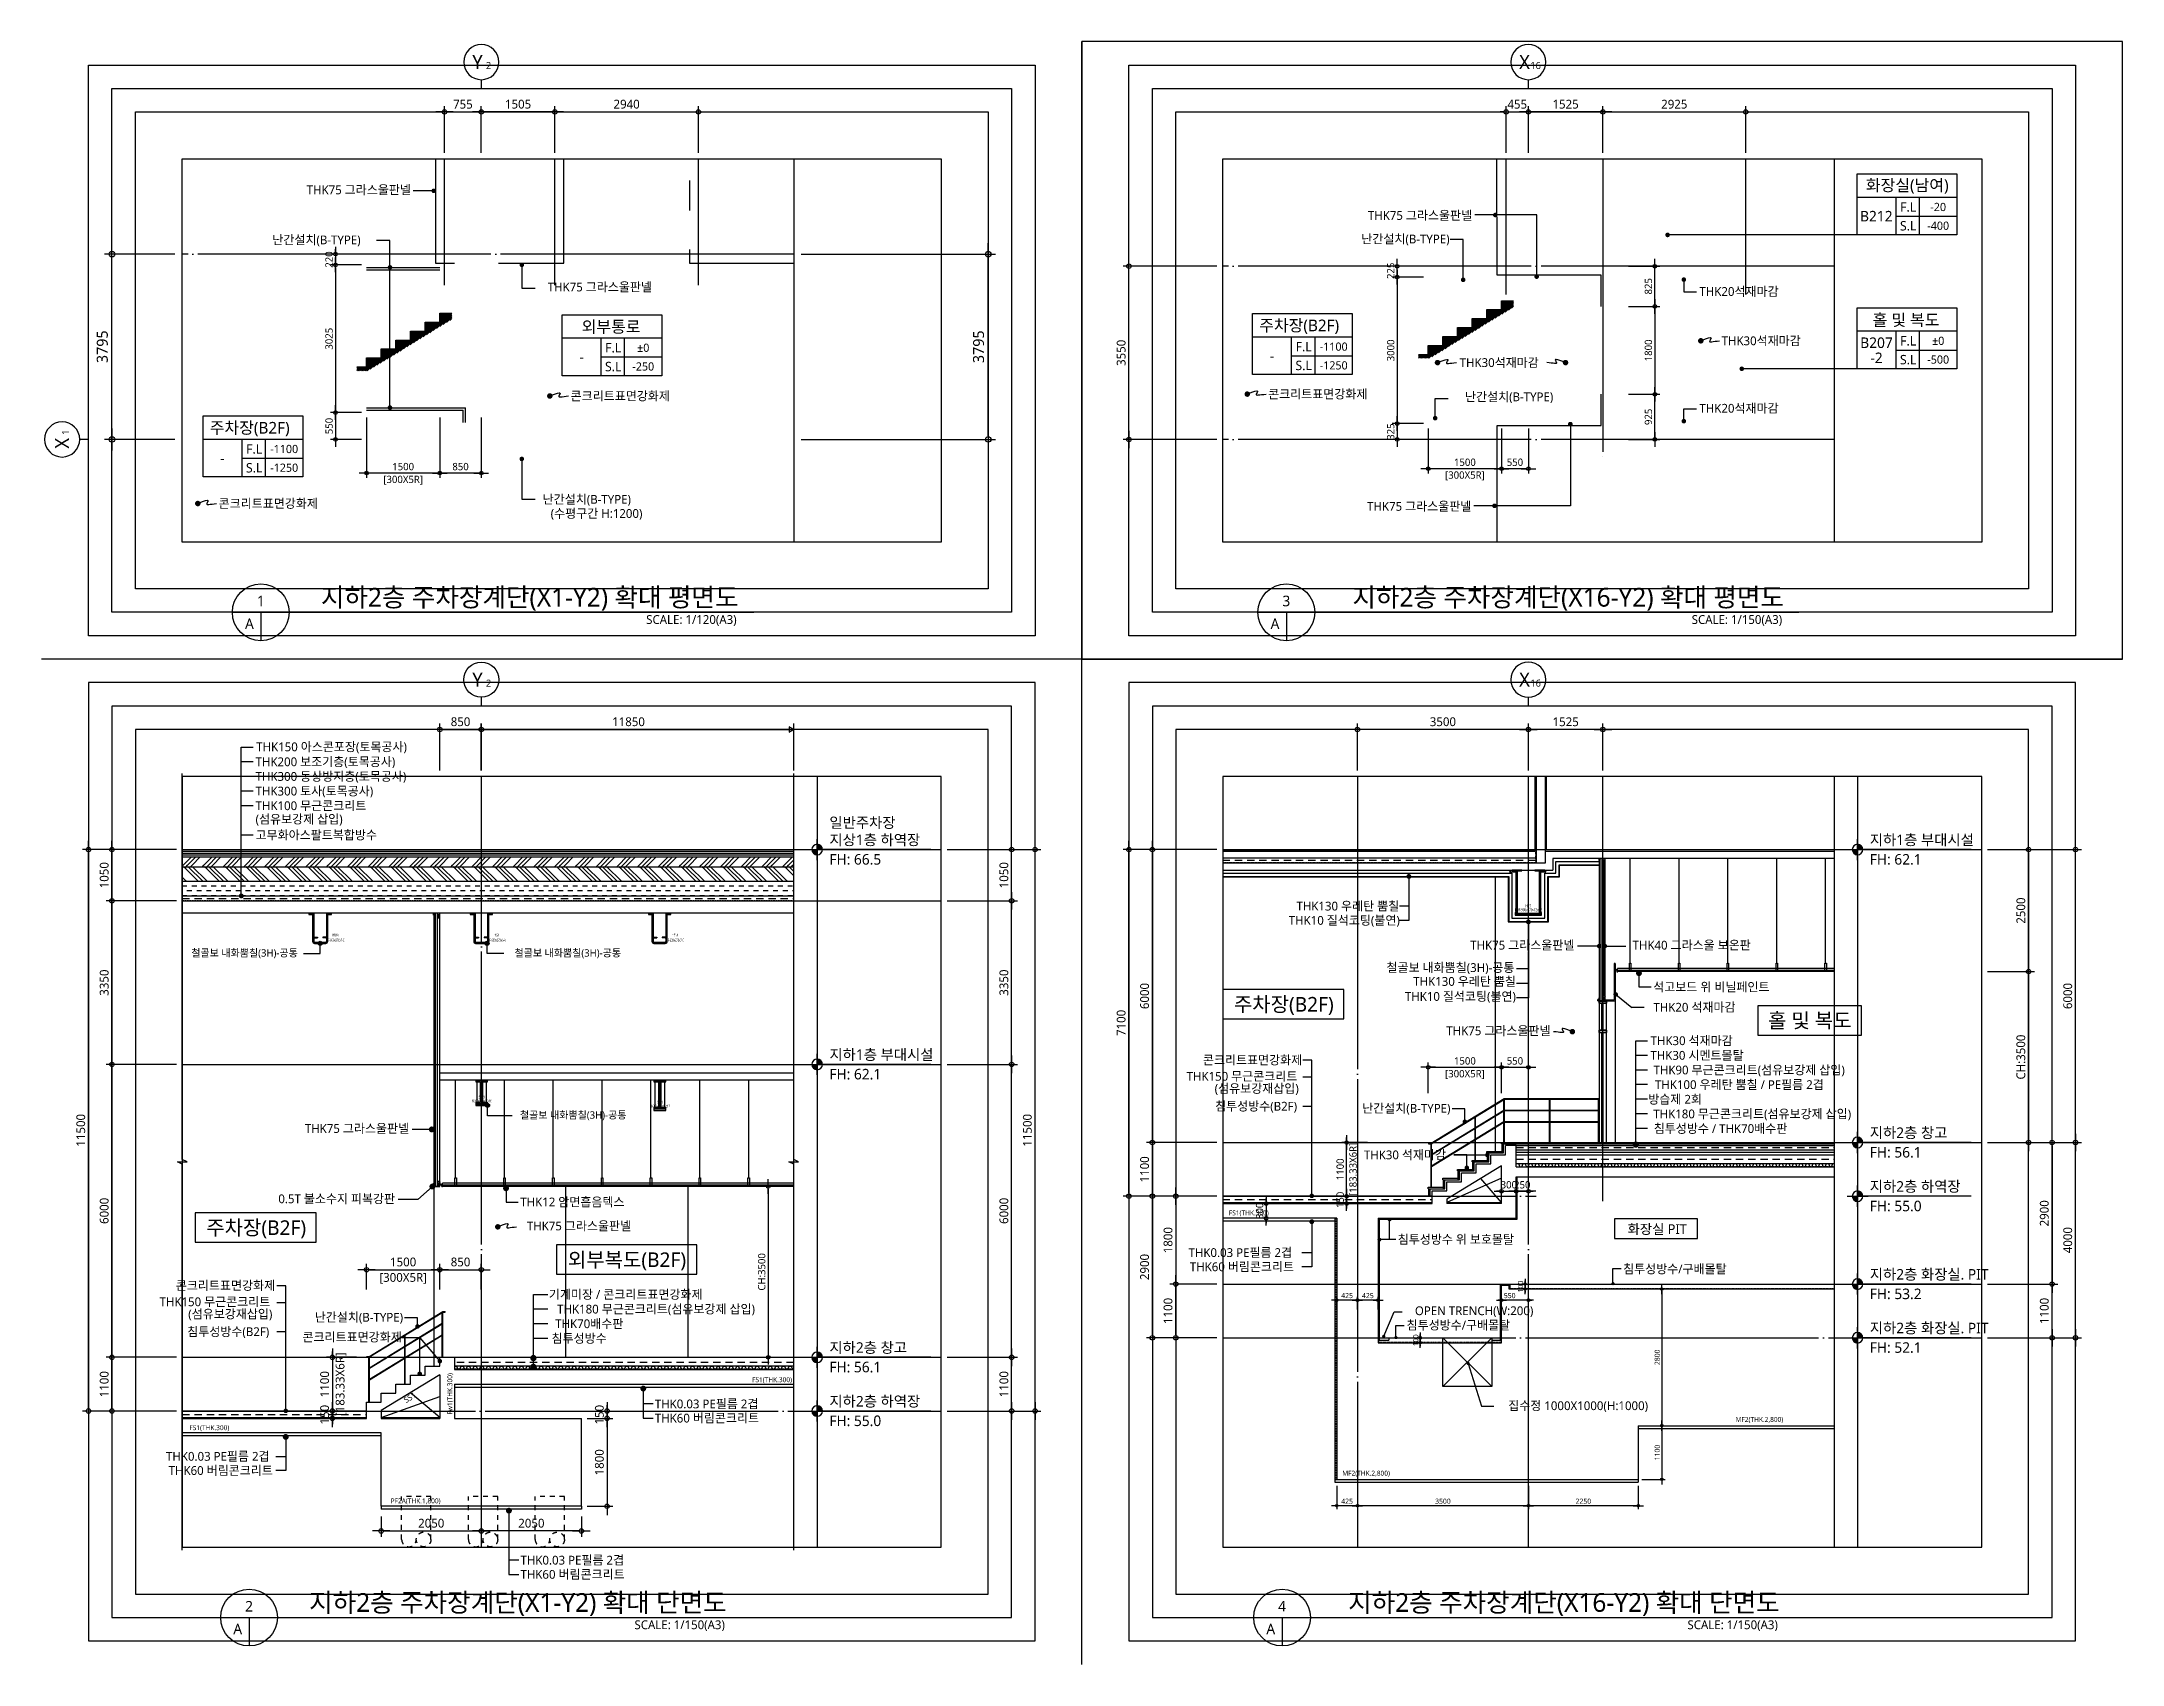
# Model space of a CAD drawing. Header units: millimetres. Extents: x 13515 to 183937, y -33900 to -660.
# Drawn here: x 13515 to 56115, y -33900 to -660 of the extents above; entities that cross this region are included whole.
import ezdxf
from ezdxf.enums import TextEntityAlignment as Align

# ---------------------------------------------------------------- set-up
doc = ezdxf.new("R2010")
doc.units = ezdxf.units.MM
doc.header["$LTSCALE"] = 100
doc.header["$MEASUREMENT"] = 0
doc.header["$PDSIZE"] = -10
for name, pattern in [('CEN', [62, 60, -1, 0, -1]), ('CONTIN', [0]), ('HID', [2.5, 1.5, -1]), ('HIDDEN', [2, 1, -1])]:
    doc.linetypes.add(name, pattern=pattern)
doc.layers.get('0').update_dxf_attribs({"linetype": 'CONTINUOUS'})
doc.layers.get('Defpoints').update_dxf_attribs({"color": 171, "linetype": 'CONTINUOUS'})
for name, color, linetype in [('251', 251, 'CONTINUOUS'), ('8HAT', 8, 'CONTINUOUS'), ('A-ANNO-LEAD', 5, 'CONTINUOUS'), ('CEN', 1, 'CEN'), ('CON', 2, 'CONTINUOUS'), ('DOOR', 4, 'CONTINUOUS'), ('ELE-6', 8, 'CONTINUOUS'), ('ELE6', 8, 'CONTINUOUS'), ('ELE9', 9, 'CONTINUOUS'), ('FIN', 8, 'CONTINUOUS'), ('FIN(THK20 화강석)', 5, 'CONTINUOUS'), ('FIN(내화피복)', 8, 'CONTINUOUS'), ('FIN(아스콘)', 3, 'CONTINUOUS'), ('FIN(패널-T75 글라스울)', 6, 'CONTINUOUS'), ('FIN-2', 9, 'CONTINUOUS'), ('HAN', 9, 'CONTINUOUS'), ('HAT', 8, 'CONTINUOUS'), ('HAT-252', 252, 'CONTINUOUS'), ('HF', 3, 'CONTINUOUS'), ('INS', 251, 'BATTING'), ('LED', 7, 'CONTINUOUS'), ('NDIM', 7, 'CONTINUOUS'), ('S-SGIRDER-HF', 3, 'CONTINUOUS'), ('SASAC 도면번호', 6, 'CONTINUOUS'), ('stl', 3, 'CONTINUOUS'), ('SYM', 7, 'CONTINUOUS'), ('SYM(AXIS)', 7, 'CONTINUOUS'), ('TEXT', 3, 'CONTINUOUS'), ('TEXT(AXIS)', 2, 'CONTINUOUS'), ('TEXT(MIN)', 7, 'CONTINUOUS'), ('TEXT(노트)', 7, 'CONTINUOUS'), ('TEXT(실명)', 3, 'CONTINUOUS'), ('TEXT-기입', 6, 'CONTINUOUS'), ('TITLE', 7, 'CONTINUOUS'), ('WAL', 3, 'CONTINUOUS'), ('wire-meshes', 1, 'CONTINUOUS'), ('방수', 8, 'HIDDEN'), ('배수판', 5, 'CONTINUOUS'), ('스틸', 8, 'CONTINUOUS')]:
    doc.layers.add(name, color=color, linetype=linetype)
doc.layers.add('NUMBER', color=171, linetype='CONTINUOUS', plot=False)
doc.styles.add('CGS', font='cgse', dxfattribs={"bigfont": 'cgs'})
doc.styles.add('TE', font='malgun_0.ttf')
doc.styles.add('나눔바른고딕', font='NanumBarunGothic.ttf')
doc.linetypes.add('BATTING', pattern='A,0.0001,-0.1,[134,ltypeshp.shx,S=0.1,R=0,X=-0.1,Y=0],-0.2,[134,ltypeshp.shx,S=0.1,R=180,X=0.1,Y=0],-0.1', length=0.4001)
doc.dimstyles.new('NDIM 1200', dxfattribs={"dimscale": 75, "dimtxt": 3, "dimasz": 1, "dimexe": 2, "dimexo": 2, "dimgap": 1, "dimtad": 1, "dimdec": 0, "dimdsep": 46, "dimtxsty": 'CGS', "dimblk": 'DOT0', "dimcen": 1, "dimdle": 8, "dimclrd": 256, "dimclre": 256, "dimclrt": 256, "dimadec": 0, "dimazin": 0, "dimtfac": 1, "dimtdec": 0, "dimtix": 1, "dimtmove": 2, "dimatfit": 3, "dimldrblk": 'DOT0', "dimfxl": 1, "dimtolj": 1, "dimtzin": 0, "dimlwd": -1, "dimlwe": -1, "dimarcsym": 0})

msp = doc.modelspace()

# ---------------------------------------------------------------- texts
at = {"layer": 'Defpoints', "style": 'TE', "width": 0.5}
for s, p in [('HF-600x270x7-C', (19531.6, -19065.3)), ('HB1A', (19533.1, -18960.1)), ('HF-600x270x6-A', (22831.6, -19065.3)), ('HG1', (22833.1, -18960.1)), ('HF-600x270x7-C', (26481.6, -19065.3)), ('HB1A', (26483.1, -18960.1))]:
    msp.add_text(s, height=60, dxfattribs=at).set_placement(p, align=Align.MIDDLE_CENTER)
at = {"layer": 'NDIM', "ltscale": 0.4, "insert": (25530.6, -14592.3), "char_height": 180, "attachment_point": 5, "style": '나눔바른고딕'}
msp.add_mtext('\\A1;11850', dxfattribs=at)
at = {"layer": 'NUMBER', "style": '나눔바른고딕'}
for s, p in [('FS1(THK.300)', (38638.8, -24651.9)), ('FS1(THK.300)', (28877.5, -28069.1)), ('FS1(THK.300)', (17357.3, -29051.9)), ('PF2A(THK.1,800)', (21682.2, -30550.5))]:
    msp.add_text(s, height=100, dxfattribs=at).set_placement(p, align=Align.MIDDLE_RIGHT)
msp.add_text('Fw1(THK.300)', height=100, rotation=90, dxfattribs=at).set_placement((21873, -27933.4), align=Align.MIDDLE_RIGHT)
for p in [(48195.5, -28882.7), (40143.3, -29982.7)]:
    msp.add_text('MF2(THK.2,800)', height=100, dxfattribs=at).set_placement(p, align=Align.MIDDLE_LEFT)
at = {"layer": 'TEXT', "style": '나눔바른고딕'}
for s, p in [('지하2층 주차장계단(X1-Y2) 확대 평면도', (27782, -12041.6)), ('지하2층 주차장계단(X16-Y2) 확대 평면도', (49187.2, -12041.6)), ('지하2층 주차장계단(X1-Y2) 확대 단면도', (27542, -32631.6)), ('지하2층 주차장계단(X16-Y2) 확대 단면도', (49099.9, -32631.6))]:
    msp.add_text(s, height=384, dxfattribs=at).set_placement(p, align=Align.MIDDLE_RIGHT)
for s, p in [('1', (18002.6, -12117.3)), ('3', (38999.1, -12117.3)), ('A', (17769.8, -12582.7)), ('A', (38766.3, -12582.7)), ('2', (17762.6, -32707.3)), ('4', (38911.7, -32707.3)), ('A', (17529.8, -33172.7)), ('A', (38679, -33172.7))]:
    msp.add_text(s, height=216, dxfattribs=at).set_placement(p, align=Align.MIDDLE)
for s, p in [('SCALE: 1/120(A3)', (27744.5, -12408.2)), ('SCALE: 1/150(A3)', (49149.7, -12408.2)), ('SCALE: 1/150(A3)', (27504.5, -32998.2)), ('SCALE: 1/150(A3)', (49062.3, -32998.2))]:
    msp.add_text(s, height=180, dxfattribs=at).set_placement(p, align=Align.TOP_RIGHT)
at = {"layer": 'TEXT(AXIS)', "style": '나눔바른고딕'}
for s, height, p in [('Y', 288, (22438.5, -1077.6)), ('2', 144, (22666.1, -1149.6)), ('X', 288, (43875, -1077.6)), ('16', 144, (44102.6, -1149.6)), ('Y', 288, (22438.5, -13727.6)), ('X', 288, (43875, -13727.6)), ('2', 144, (22666.1, -13799.6)), ('16', 144, (44102.6, -13799.6))]:
    msp.add_text(s, height=height, dxfattribs=at).set_placement(p, align=Align.MIDDLE)
for s, height, p in [('X', 288, (13932.6, -8887.9)), ('1', 144, (14004.6, -8660.4))]:
    msp.add_text(s, height=height, rotation=90, dxfattribs=at).set_placement(p, align=Align.MIDDLE)
for s, p in [('일반주차장', (29643, -16657.5)), ('지상1층 하역장', (29643, -17010)), ('지하1층 부대시설', (50943, -17010)), ('FH: 66.5', (29643, -17410)), ('FH: 62.1', (50943, -17410)), ('지하1층 부대시설', (29643, -21410)), ('FH: 62.1', (29643, -21810)), ('지하2층 창고', (50943, -23010)), ('FH: 56.1', (50943, -23410)), ('지하2층 하역장', (50943, -24110)), ('FH: 55.0', (50943, -24510)), ('지하2층 화장실. PIT', (50943, -25910)), ('FH: 53.2', (50943, -26310)), ('지하2층 화장실. PIT', (50943, -27010)), ('지하2층 창고', (29643, -27410)), ('FH: 52.1', (50943, -27410)), ('FH: 56.1', (29643, -27810)), ('지하2층 하역장', (29643, -28510)), ('FH: 55.0', (29643, -28910))]:
    msp.add_text(s, height=216, dxfattribs=at).set_placement(p, align=Align.MIDDLE_LEFT)
at = {"layer": 'TEXT(MIN)', "style": '나눔바른고딕'}
for s, p in [('THK200 보조기층(토목공사)', (17895.5, -15411.7)), ('THK150 아스콘포장(토목공사)', (17908.2, -15105.7)), ('THK300 동상방지층(토목공사)', (17895.5, -15711.7)), ('THK300 토사(토목공사)', (17895.5, -16011.7)), ('THK100 무근콘크리트', (17895.5, -16311.7)), ('(섬유보강제 삽입)', (17895.5, -16587.3)), ('고무화아스팔트복합방수', (17895.5, -16911.7))]:
    msp.add_text(s, height=180, dxfattribs=at).set_placement(p, align=Align.MIDDLE_LEFT)
for s, height, p in [('THK130 우레탄 뿜칠', 180, (41308.8, -18367.5)), ('THK10 질석코팅(불연)', 180, (41322.5, -18659.9)), ('철골보 내화뿜칠(3H)-공통', 150, (18761.2, -19326.7)), ('철골보 내화뿜칠(3H)-공통', 150, (25377.9, -19326.7)), ('철골보 내화뿜칠(3H)-공통', 180, (43667.4, -19627.4)), ('THK130 우레탄 뿜칠', 180, (43699.1, -19910.7)), ('THK10 질석코팅(불연)', 180, (43699.1, -20218.2)), ('철골보 내화뿜칠(3H)-공통', 150, (25489.8, -22646.7))]:
    msp.add_text(s, height=height, dxfattribs=at).set_placement(p, align=Align.MIDDLE_RIGHT)
at = {"layer": 'TEXT(노트)', "style": '나눔바른고딕'}
for s, p in [('THK75 그라스울판넬', (21075.7, -3697.4)), ('THK75 그라스울판넬', (42801.5, -4221.4)), ('난간설치(B-TYPE)', (42340.7, -4703.8)), ('THK75 그라스울판넬', (26010.8, -5686.7)), ('난간설치(B-TYPE)', (44463.7, -7936)), ('(수평구간 H:1200)', (25815.3, -10325.9)), ('THK75 그라스울판넬', (42785.6, -10179.5)), ('THK75 그라스울판넬', (44896.1, -19168.1)), ('THK40 그라스울 보온판', (48506.8, -19168.1)), ('THK20 석재마감', (48195.4, -20440)), ('THK75 그라스울판넬', (44407.3, -20922)), ('THK30 석재마감', (48137.2, -21124.9)), ('THK30 시멘트몰탈', (48359.9, -21424.9)), ('THK90 무근콘크리트(섬유보강제 삽입)', (50432, -21724.9)), ('THK100 우레탄 뿜칠 / PE필름 2겹', (50002.2, -22024.9)), ('난간설치(B-TYPE)', (42358.5, -22509.4)), ('방습제 2회', (47507.6, -22324.9)), ('THK180 무근콘크리트(섬유보강제 삽입)', (50561.7, -22624.9)), ('THK75 그라스울판넬', (21037.6, -22923.9)), ('침투성방수 / THK70배수판', (49254.5, -22924.9)), ('0.5T 불소수지 피복강판', (20751.6, -24363.3)), ('THK75 그라스울판넬', (25582.8, -24919.4)), ('침투성방수 위 보호몰탈', (43659.9, -25195.3)), ('기계미장 / 콘크리트표면강화제', (27046.1, -26322.5)), ('난간설치(B-TYPE)', (20914.9, -26789.6)), ('THK70배수판', (25424.4, -26922.5)), ('THK180 무근콘크리트(섬유보강제 삽입)', (28120.1, -26622.5)), ('OPEN TRENCH(W:200)', (44055.5, -26656.1)), ('침투성방수', (25084.4, -27222.5)), ('집수정 1000X1000(H:1000)', (46404, -28601.2))]:
    msp.add_text(s, height=180, dxfattribs=at).set_placement(p, align=Align.MIDDLE_RIGHT)
for s, p in [('난간설치(B-TYPE)', (18238.7, -4721.9)), ('THK20석재마감', (47455.8, -5778.8)), ('THK30석재마감', (47909.7, -6788.8)), ('THK30석재마감', (42546.9, -7235.5)), ('콘크리트표면강화제', (24345.4, -7919.1)), ('콘크리트표면강화제', (38625.4, -7880.6)), ('THK20석재마감', (47455.8, -8171.2)), ('콘크리트표면강화제', (17138.7, -10122.2)), ('난간설치(B-TYPE)', (23773.3, -10036.4)), ('석고보드 위 비닐페인트', (46509.5, -20024.5)), ('콘크리트표면강화제', (37290.1, -21521.6)), ('THK150 무근콘크리트', (36956.7, -21854.2)), ('(섬유보강재삽입)', (37531.1, -22104.8)), ('침투성방수(B2F)', (37539.9, -22467.3)), ('THK30 석재마감', (40586.2, -23463.8)), ('THK12 암면흡음텍스', (23314.4, -24428.6)), ('THK0.03 PE필름 2겹', (36995.7, -25465)), ('THK60 버림콘크리트', (37022.5, -25755.5)), ('침투성방수/구배몰탈', (45892.9, -25800.3)), ('THK150 무근콘크리트', (15929.5, -26472.7)), ('콘크리트표면강화제', (16262.9, -26140.1)), ('(섬유보강재삽입)', (16517.1, -26723.3)), ('침투성방수/구배몰탈', (41460.8, -26951.7)), ('침투성방수(B2F)', (16496.5, -27085.7)), ('콘크리트표면강화제', (18856.8, -27196.5)), ('THK0.03 PE필름 2겹', (26069.3, -28564.8)), ('THK60 버림콘크리트', (26069.3, -28855.2)), ('THK0.03 PE필름 2겹', (16061.4, -29638.1)), ('THK60 버림콘크리트', (16115.8, -29928.5)), ('THK0.03 PE필름 2겹', (23318.8, -31765)), ('THK60 버림콘크리트', (23318.8, -32055.5))]:
    msp.add_text(s, height=180, dxfattribs=at).set_placement(p, align=Align.MIDDLE_LEFT)
msp.add_text('SS1', height=120, rotation=31.50584, dxfattribs=at).set_placement((20943.5, -28500.7), align=Align.MIDDLE_LEFT)
at = {"layer": 'TEXT(실명)', "style": '나눔바른고딕'}
for s, height, p in [('화장실(남여)', 240, (51710.7, -3613.1)), ('외부통로', 240, (25173.4, -6498.1)), ('주차장(B2F)', 240, (39261.5, -6485)), ('홀 및 복도', 240, (51685.6, -6356.6)), ('주차장(B2F)', 240, (17774.9, -8581.5)), ('주차장(B2F)', 300, (38945.9, -20392.8)), ('홀 및 복도', 300, (49715, -20705)), ('주차장(B2F)', 300, (17907.8, -24968)), ('화장실 PIT', 200, (46590.9, -24981)), ('외부복도(B2F)', 300, (25498.7, -25624.9))]:
    msp.add_text(s, height=height, dxfattribs=at).set_placement(p, align=Align.MIDDLE)
at = {"layer": 'TEXT-기입', "style": '나눔바른고딕'}
for s, height, p in [('B212', 216, (51077.2, -4234.7)), ('-20', 168, (52344.7, -4047.6)), ('-400', 168, (52344.9, -4430.9)), ('B207', 216, (51081, -6827.9)), ('±0', 168, (52344.7, -6789.2)), ('-', 216, (24568.8, -7119.1)), ('-250', 168, (25832.7, -7314)), ('±0', 168, (25832.5, -6930.7)), ('-', 216, (38704.6, -7096.4)), ('-1100', 168, (39968.3, -6908)), ('-1250', 168, (39968.4, -7291.3)), ('-2', 216, (51081, -7136.1)), ('-500', 168, (52344.9, -7172.5)), ('-1100', 168, (18481.6, -9004.5)), ('-', 216, (17218, -9192.9)), ('-1250', 168, (18481.8, -9387.8))]:
    msp.add_text(s, height=height, dxfattribs=at).set_placement(p, align=Align.MIDDLE)

# ---------------------------------------------------------------- blocks, each defined once
blk = doc.blocks.new('DOT0')
blk.add_line((-3, 0), (3, 0))
at = {"color": 6}
blk.add_circle((0, 0), 0.75, dxfattribs=at)
blk = doc.blocks.new('*D291')
at = {"layer": 'Defpoints', "color": 0, "ltscale": 0.4, "transparency": 16777216}
for p in [(21667, -25816), (20167, -26341), (21667, -26341)]:
    blk.add_point(p, dxfattribs=at)
at = {"layer": 'NDIM', "ltscale": 0.4, "transparency": 16777216}
for p, q in [((20167, -26221), (20167, -25696)), ((20227, -25816), (21607, -25816)), ((21667, -26221), (21667, -25696))]:
    blk.add_line(p, q, dxfattribs=at)
at = {"layer": 'NDIM', "ltscale": 0.4, "transparency": 16777216, "xscale": 60, "yscale": 60, "zscale": 60, "rotation": 180}
blk.add_blockref('DOT0', (20167, -25816), dxfattribs=at)
at = {"layer": 'NDIM', "ltscale": 0.4, "transparency": 16777216, "xscale": 60, "yscale": 60, "zscale": 60}
blk.add_blockref('DOT0', (21667, -25816), dxfattribs=at)
at = {"layer": 'NDIM', "ltscale": 0.4, "transparency": 16777216, "char_height": 180, "attachment_point": 5, "style": '나눔바른고딕'}
for s, insert in [('\\A1;[300X5R]', (20917, -25993)), ('\\A1;1500', (20917, -25658))]:
    blk.add_mtext(s, dxfattribs=dict(at, insert=insert))
blk = doc.blocks.new('*D292')
at = {"layer": 'Defpoints', "color": 0, "ltscale": 0.4, "transparency": 16777216}
for p in [(22517, -25816), (21667, -26341), (22517, -26341)]:
    blk.add_point(p, dxfattribs=at)
at = {"layer": 'NDIM', "ltscale": 0.4, "transparency": 16777216}
for p, q in [((21667, -26221), (21667, -25696)), ((21727, -25816), (22457, -25816)), ((22517, -26221), (22517, -25696))]:
    blk.add_line(p, q, dxfattribs=at)
at = {"layer": 'NDIM', "ltscale": 0.4, "transparency": 16777216, "xscale": 60, "yscale": 60, "zscale": 60, "rotation": 180}
blk.add_blockref('DOT0', (21667, -25816), dxfattribs=at)
at = {"layer": 'NDIM', "ltscale": 0.4, "transparency": 16777216, "xscale": 60, "yscale": 60, "zscale": 60}
blk.add_blockref('DOT0', (22517, -25816), dxfattribs=at)
at = {"layer": 'NDIM', "ltscale": 0.4, "transparency": 16777216, "insert": (22092, -25658), "char_height": 180, "attachment_point": 5, "style": '나눔바른고딕'}
blk.add_mtext('\\A1;850', dxfattribs=at)
blk = doc.blocks.new('*D288')
at = {"layer": 'Defpoints', "color": 0, "ltscale": 0.4, "transparency": 16777216}
for p in [(19468, -28710), (20084, -28710), (20084, -28860)]:
    blk.add_point(p, dxfattribs=at)
at = {"layer": 'NDIM', "ltscale": 0.4, "transparency": 16777216}
for p, q in [((19964, -28710), (19348, -28710)), ((19964, -28860), (19348, -28860)), ((19468, -28650), (19468, -28590)), ((19468, -28860), (19468, -28710)), ((19468, -28920), (19468, -28980))]:
    blk.add_line(p, q, dxfattribs=at)
at = {"layer": 'NDIM', "ltscale": 0.4, "transparency": 16777216, "xscale": 60, "yscale": 60, "zscale": 60}
for p, rotation in [((19468, -28710), 270), ((19468, -28860), 90)]:
    blk.add_blockref('DOT0', p, dxfattribs=dict(at, rotation=rotation))
at = {"layer": 'NDIM', "ltscale": 0.4, "transparency": 16777216, "insert": (19310, -28785), "char_height": 180, "attachment_point": 5, "rotation": 90, "style": '나눔바른고딕'}
blk.add_mtext('\\A1;150', dxfattribs=at)
blk = doc.blocks.new('*D289')
at = {"layer": 'Defpoints', "color": 0, "ltscale": 0.4, "transparency": 16777216}
for p in [(20084, -27610), (19468, -28710), (20084, -28710)]:
    blk.add_point(p, dxfattribs=at)
at = {"layer": 'NDIM', "ltscale": 0.4, "transparency": 16777216}
for p, q in [((19964, -27610), (19348, -27610)), ((19468, -27550), (19468, -27490)), ((19468, -27610), (19468, -28710)), ((19964, -28710), (19348, -28710)), ((19468, -28770), (19468, -28830))]:
    blk.add_line(p, q, dxfattribs=at)
at = {"layer": 'NDIM', "ltscale": 0.4, "transparency": 16777216, "xscale": 60, "yscale": 60, "zscale": 60}
for p, rotation in [((19468, -27610), 270), ((19468, -28710), 90)]:
    blk.add_blockref('DOT0', p, dxfattribs=dict(at, rotation=rotation))
at = {"layer": 'NDIM', "ltscale": 0.4, "transparency": 16777216, "char_height": 180, "attachment_point": 5, "rotation": 90, "style": '나눔바른고딕'}
for s, insert in [('\\A1;[183.33X6R]', (19645, -28160)), ('\\A1;1100', (19310, -28160))]:
    blk.add_mtext(s, dxfattribs=dict(at, insert=insert))
blk = doc.blocks.new('A$C19853FC8')
at = {"layer": 'SYM'}
for p, q in [((1800, 0), (1800, 3600)), ((3600, 1800), (0, 1800))]:
    blk.add_line(p, q, dxfattribs=at)
blk.add_circle((1800, 1800), 900, dxfattribs=at)
for points in [[(900, 1800), (1800, 2700), (914, 1959), (1643, 2686)], [(914, 1959), (1643, 2686), (954, 2112), (1492, 2646)], [(954, 2112), (1492, 2646), (1025, 2260), (1346, 2576)], [(1025, 2260), (1346, 2576), (1109, 2378), (1222, 2491)], [(1800, 900), (2700, 1800), (1959, 914), (2686, 1643)], [(1959, 914), (2686, 1643), (2112, 954), (2646, 1492)], [(2112, 954), (2646, 1492), (2260, 1025), (2576, 1346)], [(2260, 1025), (2576, 1346), (2378, 1109), (2491, 1222)]]:
    blk.add_solid(points, dxfattribs=at)
at = {"layer": 'SYM', "linetype": 'Continuous'}
for points in [[(1800, 2700), (1800, 1800), (900, 1800)], [(2700, 1800), (1800, 900), (1800, 1800)]]:
    blk.add_solid(points, dxfattribs=at)
blk = doc.blocks.new('*D290')
at = {"layer": 'Defpoints', "color": 0, "ltscale": 0.4, "transparency": 16777216}
for p in [(14955, -27610), (16395, -27610), (16395, -28710)]:
    blk.add_point(p, dxfattribs=at)
at = {"layer": 'NDIM', "ltscale": 0.4, "transparency": 16777216}
for p, q in [((16275, -27610), (14835, -27610)), ((14955, -28650), (14955, -27670)), ((16275, -28710), (14835, -28710))]:
    blk.add_line(p, q, dxfattribs=at)
at = {"layer": 'NDIM', "ltscale": 0.4, "transparency": 16777216, "xscale": 60, "yscale": 60, "zscale": 60}
for p, rotation in [((14955, -27610), 90), ((14955, -28710), 270)]:
    blk.add_blockref('DOT0', p, dxfattribs=dict(at, rotation=rotation))
at = {"layer": 'NDIM', "ltscale": 0.4, "transparency": 16777216, "insert": (14797, -28160), "char_height": 180, "attachment_point": 5, "rotation": 90, "style": '나눔바른고딕'}
blk.add_mtext('\\A1;1100', dxfattribs=at)
blk = doc.blocks.new('*D284')
at = {"layer": 'Defpoints', "color": 0, "ltscale": 0.4, "transparency": 16777216}
for p in [(20467, -30749), (22517, -30749), (22517, -31167)]:
    blk.add_point(p, dxfattribs=at)
at = {"layer": 'NDIM', "ltscale": 0.4, "transparency": 16777216}
for p, q in [((20467, -30869), (20467, -31287)), ((22517, -30869), (22517, -31287)), ((20527, -31167), (22457, -31167))]:
    blk.add_line(p, q, dxfattribs=at)
at = {"layer": 'NDIM', "ltscale": 0.4, "transparency": 16777216, "xscale": 60, "yscale": 60, "zscale": 60, "rotation": 180}
blk.add_blockref('DOT0', (20467, -31167), dxfattribs=at)
at = {"layer": 'NDIM', "ltscale": 0.4, "transparency": 16777216, "xscale": 60, "yscale": 60, "zscale": 60}
blk.add_blockref('DOT0', (22517, -31167), dxfattribs=at)
at = {"layer": 'NDIM', "ltscale": 0.4, "transparency": 16777216, "insert": (21492, -31009), "char_height": 180, "attachment_point": 5, "style": '나눔바른고딕'}
blk.add_mtext('\\A1;2050', dxfattribs=at)
blk = doc.blocks.new('*D285')
at = {"layer": 'Defpoints', "color": 0, "ltscale": 0.4, "transparency": 16777216}
for p in [(22517, -30749), (24567, -30749), (22517, -31167)]:
    blk.add_point(p, dxfattribs=at)
at = {"layer": 'NDIM', "ltscale": 0.4, "transparency": 16777216}
for p, q in [((22517, -30869), (22517, -31287)), ((24567, -30869), (24567, -31287)), ((24507, -31167), (22577, -31167))]:
    blk.add_line(p, q, dxfattribs=at)
at = {"layer": 'NDIM', "ltscale": 0.4, "transparency": 16777216, "xscale": 60, "yscale": 60, "zscale": 60, "rotation": 180}
blk.add_blockref('DOT0', (22517, -31167), dxfattribs=at)
at = {"layer": 'NDIM', "ltscale": 0.4, "transparency": 16777216, "xscale": 60, "yscale": 60, "zscale": 60}
blk.add_blockref('DOT0', (24567, -31167), dxfattribs=at)
at = {"layer": 'NDIM', "ltscale": 0.4, "transparency": 16777216, "insert": (23542, -31009), "char_height": 180, "attachment_point": 5, "style": '나눔바른고딕'}
blk.add_mtext('\\A1;2050', dxfattribs=at)
blk = doc.blocks.new('*D286')
at = {"layer": 'Defpoints', "color": 0, "ltscale": 0.4, "transparency": 16777216}
for p in [(24567, -28710), (24567, -28860), (25092, -28860)]:
    blk.add_point(p, dxfattribs=at)
at = {"layer": 'NDIM', "ltscale": 0.4, "transparency": 16777216}
for p, q in [((24687, -28710), (25212, -28710)), ((24687, -28860), (25212, -28860)), ((25092, -28650), (25092, -28590)), ((25092, -28710), (25092, -28860)), ((25092, -28920), (25092, -28980))]:
    blk.add_line(p, q, dxfattribs=at)
at = {"layer": 'NDIM', "ltscale": 0.4, "transparency": 16777216, "xscale": 60, "yscale": 60, "zscale": 60}
for p, rotation in [((25092, -28710), 270), ((25092, -28860), 90)]:
    blk.add_blockref('DOT0', p, dxfattribs=dict(at, rotation=rotation))
at = {"layer": 'NDIM', "ltscale": 0.4, "transparency": 16777216, "insert": (24935, -28785), "char_height": 180, "attachment_point": 5, "rotation": 90, "style": '나눔바른고딕'}
blk.add_mtext('\\A1;150', dxfattribs=at)
blk = doc.blocks.new('*D287')
at = {"layer": 'Defpoints', "color": 0, "ltscale": 0.4, "transparency": 16777216}
for p in [(24567, -28860), (24567, -30660), (25092, -30660)]:
    blk.add_point(p, dxfattribs=at)
at = {"layer": 'NDIM', "ltscale": 0.4, "transparency": 16777216}
for p, q in [((24687, -28860), (25212, -28860)), ((25092, -28920), (25092, -30600)), ((24687, -30660), (25212, -30660))]:
    blk.add_line(p, q, dxfattribs=at)
at = {"layer": 'NDIM', "ltscale": 0.4, "transparency": 16777216, "xscale": 60, "yscale": 60, "zscale": 60}
for p, rotation in [((25092, -28860), 90), ((25092, -30660), 270)]:
    blk.add_blockref('DOT0', p, dxfattribs=dict(at, rotation=rotation))
at = {"layer": 'NDIM', "ltscale": 0.4, "transparency": 16777216, "insert": (24935, -29760), "char_height": 180, "attachment_point": 5, "rotation": 90, "style": '나눔바른고딕'}
blk.add_mtext('\\A1;1800', dxfattribs=at)
blk = doc.blocks.new('A$C2F20087E')
at = {"layer": 'SYM(AXIS)'}
blk.add_line((600, 0), (600, 300), dxfattribs=at)
blk.add_circle((600, 900), 600, dxfattribs=at)
blk = doc.blocks.new('*D295')
at = {"layer": 'Defpoints', "color": 0, "ltscale": 0.4, "transparency": 16777216}
for p in [(22517, -2100), (21763, -3060), (22517, -3060)]:
    blk.add_point(p, dxfattribs=at)
at = {"layer": 'NDIM', "ltscale": 0.4, "transparency": 16777216}
for p, q in [((21763, -2940), (21763, -1980)), ((21823, -2100), (22457, -2100)), ((22517, -2940), (22517, -1980))]:
    blk.add_line(p, q, dxfattribs=at)
at = {"layer": 'NDIM', "ltscale": 0.4, "transparency": 16777216, "xscale": 60, "yscale": 60, "zscale": 60, "rotation": 180}
blk.add_blockref('DOT0', (21763, -2100), dxfattribs=at)
at = {"layer": 'NDIM', "ltscale": 0.4, "transparency": 16777216, "xscale": 60, "yscale": 60, "zscale": 60}
blk.add_blockref('DOT0', (22517, -2100), dxfattribs=at)
at = {"layer": 'NDIM', "ltscale": 0.4, "transparency": 16777216, "insert": (22140, -1944), "char_height": 180, "attachment_point": 5, "style": '나눔바른고딕'}
blk.add_mtext('\\A1;755', dxfattribs=at)
blk = doc.blocks.new('*D296')
at = {"layer": 'Defpoints', "color": 0, "ltscale": 0.4, "transparency": 16777216}
for p in [(22517, -2100), (22517, -3060), (24022, -3060)]:
    blk.add_point(p, dxfattribs=at)
at = {"layer": 'NDIM', "ltscale": 0.4, "transparency": 16777216}
for p, q in [((22517, -2940), (22517, -1980)), ((23962, -2100), (22577, -2100)), ((24022, -2940), (24022, -1980))]:
    blk.add_line(p, q, dxfattribs=at)
at = {"layer": 'NDIM', "ltscale": 0.4, "transparency": 16777216, "xscale": 60, "yscale": 60, "zscale": 60, "rotation": 180}
blk.add_blockref('DOT0', (22517, -2100), dxfattribs=at)
at = {"layer": 'NDIM', "ltscale": 0.4, "transparency": 16777216, "xscale": 60, "yscale": 60, "zscale": 60}
blk.add_blockref('DOT0', (24022, -2100), dxfattribs=at)
at = {"layer": 'NDIM', "ltscale": 0.4, "transparency": 16777216, "insert": (23270, -1942), "char_height": 180, "attachment_point": 5, "style": '나눔바른고딕'}
blk.add_mtext('\\A1;1505', dxfattribs=at)
blk = doc.blocks.new('*D297')
at = {"layer": 'Defpoints', "color": 0, "ltscale": 0.4, "transparency": 16777216}
for p in [(26962, -2100), (24022, -3060), (26962, -3060)]:
    blk.add_point(p, dxfattribs=at)
at = {"layer": 'NDIM', "ltscale": 0.4, "transparency": 16777216}
for p, q in [((24022, -2940), (24022, -1980)), ((24082, -2100), (26902, -2100)), ((26962, -2940), (26962, -1980))]:
    blk.add_line(p, q, dxfattribs=at)
at = {"layer": 'NDIM', "ltscale": 0.4, "transparency": 16777216, "xscale": 60, "yscale": 60, "zscale": 60, "rotation": 180}
blk.add_blockref('DOT0', (24022, -2100), dxfattribs=at)
at = {"layer": 'NDIM', "ltscale": 0.4, "transparency": 16777216, "xscale": 60, "yscale": 60, "zscale": 60}
blk.add_blockref('DOT0', (26962, -2100), dxfattribs=at)
at = {"layer": 'NDIM', "ltscale": 0.4, "transparency": 16777216, "insert": (25492, -1942), "char_height": 180, "attachment_point": 5, "style": '나눔바른고딕'}
blk.add_mtext('\\A1;2940', dxfattribs=at)
blk = doc.blocks.new('*D298')
at = {"layer": 'Defpoints', "color": 0, "ltscale": 0.4, "transparency": 16777216}
for p in [(21667, -8259), (22517, -8259), (21667, -9497)]:
    blk.add_point(p, dxfattribs=at)
at = {"layer": 'NDIM', "ltscale": 0.4, "transparency": 16777216}
for p, q in [((21667, -8359), (21667, -9597)), ((22517, -8359), (22517, -9597)), ((22467, -9497), (21717, -9497))]:
    blk.add_line(p, q, dxfattribs=at)
at = {"layer": 'NDIM', "ltscale": 0.4, "transparency": 16777216, "xscale": 50, "yscale": 50, "zscale": 50, "rotation": 180}
blk.add_blockref('DOT0', (21667, -9497), dxfattribs=at)
at = {"layer": 'NDIM', "ltscale": 0.4, "transparency": 16777216, "xscale": 50, "yscale": 50, "zscale": 50}
blk.add_blockref('DOT0', (22517, -9497), dxfattribs=at)
at = {"layer": 'NDIM', "ltscale": 0.4, "transparency": 16777216, "insert": (22092, -9366), "char_height": 150, "attachment_point": 5, "style": '나눔바른고딕'}
blk.add_mtext('\\A1;850', dxfattribs=at)
blk = doc.blocks.new('*D299')
at = {"layer": 'Defpoints', "color": 0, "ltscale": 0.4, "transparency": 16777216}
for p in [(20167, -8259), (21667, -8259), (20167, -9497)]:
    blk.add_point(p, dxfattribs=at)
at = {"layer": 'NDIM', "ltscale": 0.4, "transparency": 16777216}
for p, q in [((20167, -8359), (20167, -9597)), ((21667, -8359), (21667, -9597)), ((21617, -9497), (20217, -9497))]:
    blk.add_line(p, q, dxfattribs=at)
at = {"layer": 'NDIM', "ltscale": 0.4, "transparency": 16777216, "xscale": 50, "yscale": 50, "zscale": 50, "rotation": 180}
blk.add_blockref('DOT0', (20167, -9497), dxfattribs=at)
at = {"layer": 'NDIM', "ltscale": 0.4, "transparency": 16777216, "xscale": 50, "yscale": 50, "zscale": 50}
blk.add_blockref('DOT0', (21667, -9497), dxfattribs=at)
at = {"layer": 'NDIM', "ltscale": 0.4, "transparency": 16777216, "char_height": 150, "attachment_point": 5, "style": '나눔바른고딕'}
for s, insert in [('\\A1;1500', (20917, -9366)), ('\\A1;[300X5R]', (20917, -9644))]:
    blk.add_mtext(s, dxfattribs=dict(at, insert=insert))
blk = doc.blocks.new('A$C51E23882')
at = {"layer": 'TITLE'}
blk.add_lwpolyline([(8500, 0), (0, 0), (0, 5200), (8500, 5200)], close=True, dxfattribs=at)
for points in [[(8500, 3200), (0, 3200)], [(3300, 3200), (3300, 0)], [(5300, 3200), (5300, 0)], [(3300, 1600), (8500, 1600)]]:
    blk.add_lwpolyline(points, dxfattribs=at)
at = {"layer": 'TITLE', "style": '나눔바른고딕'}
for s, p in [('F.L', (4352, 2378)), ('S.L', (4352, 778))]:
    blk.add_text(s, height=800, dxfattribs=at).set_placement(p, align=Align.MIDDLE)
blk = doc.blocks.new('*D293')
at = {"layer": 'Defpoints', "color": 0, "ltscale": 0.4, "transparency": 16777216}
for p in [(20167, -5234), (19531, -8259), (20167, -8259)]:
    blk.add_point(p, dxfattribs=at)
at = {"layer": 'NDIM', "ltscale": 0.4, "transparency": 16777216}
for p, q in [((20067, -5234), (19431, -5234)), ((19531, -5284), (19531, -8209)), ((20067, -8259), (19431, -8259))]:
    blk.add_line(p, q, dxfattribs=at)
at = {"layer": 'NDIM', "ltscale": 0.4, "transparency": 16777216, "xscale": 50, "yscale": 50, "zscale": 50}
for p, rotation in [((19531, -5234), 90), ((19531, -8259), 270)]:
    blk.add_blockref('DOT0', p, dxfattribs=dict(at, rotation=rotation))
at = {"layer": 'NDIM', "ltscale": 0.4, "transparency": 16777216, "insert": (19400, -6746), "char_height": 150, "attachment_point": 5, "rotation": 90, "style": '나눔바른고딕'}
blk.add_mtext('\\A1;3025', dxfattribs=at)
blk = doc.blocks.new('*D294')
at = {"layer": 'Defpoints', "color": 0, "ltscale": 0.4, "transparency": 16777216}
for p in [(28913, -5014), (32895, -5014), (28913, -8809)]:
    blk.add_point(p, dxfattribs=at)
at = {"layer": 'NDIM', "ltscale": 0.4, "transparency": 16777216}
for p, q in [((29063, -5014), (33045, -5014)), ((32895, -8734), (32895, -5089)), ((29063, -8809), (33045, -8809))]:
    blk.add_line(p, q, dxfattribs=at)
at = {"layer": 'NDIM', "ltscale": 0.4, "transparency": 16777216, "xscale": 75, "yscale": 75, "zscale": 75}
for p, rotation in [((32895, -5014), 90), ((32895, -8809), 270)]:
    blk.add_blockref('DOT0', p, dxfattribs=dict(at, rotation=rotation))
at = {"layer": 'NDIM', "ltscale": 0.4, "transparency": 16777216, "insert": (32698, -6911), "char_height": 225, "attachment_point": 5, "rotation": 90, "style": '나눔바른고딕'}
blk.add_mtext('\\A1;3795', dxfattribs=at)
blk = doc.blocks.new('*D300')
at = {"layer": 'Defpoints', "color": 0, "ltscale": 0.4, "transparency": 16777216}
for p in [(14955, -5014), (16395, -5014), (16395, -8809)]:
    blk.add_point(p, dxfattribs=at)
at = {"layer": 'NDIM', "ltscale": 0.4, "transparency": 16777216}
for p, q in [((16245, -5014), (14805, -5014)), ((14955, -8734), (14955, -5089)), ((16245, -8809), (14805, -8809))]:
    blk.add_line(p, q, dxfattribs=at)
at = {"layer": 'NDIM', "ltscale": 0.4, "transparency": 16777216, "xscale": 75, "yscale": 75, "zscale": 75}
for p, rotation in [((14955, -5014), 90), ((14955, -8809), 270)]:
    blk.add_blockref('DOT0', p, dxfattribs=dict(at, rotation=rotation))
at = {"layer": 'NDIM', "ltscale": 0.4, "transparency": 16777216, "insert": (14758, -6911), "char_height": 225, "attachment_point": 5, "rotation": 90, "style": '나눔바른고딕'}
blk.add_mtext('\\A1;3795', dxfattribs=at)
blk = doc.blocks.new('HF')
at = {"layer": 'Defpoints'}
blk.add_point((0, 0), dxfattribs=at)
at = {"layer": 'HF'}
for p, q in [((-209, 0), (-147, 0)), ((-209, 0), (-209, -6)), ((209, 0), (147, 0)), ((209, 0), (209, -6)), ((-209, -6), (-147, -6)), ((-135, -18), (-135, -482)), ((-129, -18), (-129, -482)), ((129, -18), (129, -482)), ((135, -18), (135, -482)), ((209, -6), (147, -6)), ((-135, -518), (-135, -582)), ((-129, -518), (-129, -582)), ((-117, -494), (-55, -494)), ((-117, -500), (-55, -500)), ((-117, -506), (-55, -506)), ((-117, -594), (117, -594)), ((-117, -600), (117, -600)), ((-55, -494), (-55, -500)), ((-55, -500), (-55, -506)), ((117, -494), (55, -494)), ((55, -494), (55, -500)), ((117, -500), (55, -500)), ((55, -500), (55, -506)), ((117, -506), (55, -506)), ((129, -518), (129, -582)), ((135, -518), (135, -582))]:
    blk.add_line(p, q, dxfattribs=at)
for centre, radius, start, end in [((-147, -18), 18, 0, 90), ((-147, -18), 12, 0, 90), ((147, -18), 18, 90, 180), ((147, -18), 12, 90, 180), ((-117, -482), 18, 180, 270), ((-117, -518), 18, 90, 180), ((-117, -582), 18, 180, 270), ((-117, -482), 12, 180, 270), ((-117, -518), 12, 90, 180), ((-117, -582), 12, 180, 270), ((117, -482), 12, 270, 0), ((117, -482), 18, 270, 0), ((117, -518), 18, 0, 90), ((117, -518), 12, 0, 90), ((117, -582), 12, 270, 0), ((117, -582), 18, 270, 0)]:
    blk.add_arc(centre, radius, start, end, dxfattribs=at)
blk = doc.blocks.new('*D301')
at = {"layer": 'Defpoints', "color": 0, "ltscale": 0.4, "transparency": 16777216}
for p in [(20167, -5014), (19531, -5234), (20167, -5234)]:
    blk.add_point(p, dxfattribs=at)
at = {"layer": 'NDIM', "ltscale": 0.4, "transparency": 16777216}
for p, q in [((20067, -5014), (19431, -5014)), ((19531, -4964), (19531, -4914)), ((19531, -5014), (19531, -5234)), ((20067, -5234), (19431, -5234)), ((19531, -5284), (19531, -5334))]:
    blk.add_line(p, q, dxfattribs=at)
at = {"layer": 'NDIM', "ltscale": 0.4, "transparency": 16777216, "xscale": 50, "yscale": 50, "zscale": 50}
for p, rotation in [((19531, -5014), 270), ((19531, -5234), 90)]:
    blk.add_blockref('DOT0', p, dxfattribs=dict(at, rotation=rotation))
at = {"layer": 'NDIM', "ltscale": 0.4, "transparency": 16777216, "insert": (19400, -5124), "char_height": 150, "attachment_point": 5, "rotation": 90, "style": '나눔바른고딕'}
blk.add_mtext('\\A1;220', dxfattribs=at)
blk = doc.blocks.new('*D302')
at = {"layer": 'Defpoints', "color": 0, "ltscale": 0.4, "transparency": 16777216}
for p in [(20167, -8259), (19531, -8809), (20167, -8809)]:
    blk.add_point(p, dxfattribs=at)
at = {"layer": 'NDIM', "ltscale": 0.4, "transparency": 16777216}
for p, q in [((20067, -8259), (19431, -8259)), ((19531, -8309), (19531, -8759)), ((20067, -8809), (19431, -8809))]:
    blk.add_line(p, q, dxfattribs=at)
at = {"layer": 'NDIM', "ltscale": 0.4, "transparency": 16777216, "xscale": 50, "yscale": 50, "zscale": 50}
for p, rotation in [((19531, -8259), 90), ((19531, -8809), 270)]:
    blk.add_blockref('DOT0', p, dxfattribs=dict(at, rotation=rotation))
at = {"layer": 'NDIM', "ltscale": 0.4, "transparency": 16777216, "insert": (19400, -8534), "char_height": 150, "attachment_point": 5, "rotation": 90, "style": '나눔바른고딕'}
blk.add_mtext('\\A1;550', dxfattribs=at)
blk = doc.blocks.new('*U304')
at = {"color": 0, "linetype": 'ByBlock', "ltscale": 0.5}
for p, q in [((-5.5, 283), (-100, 283)), ((-5.5, -283), (-5.5, 283)), ((100, 283), (5.5, 283)), ((5.5, 283), (5.5, -283)), ((-100, -283), (-5.5, -283)), ((5.5, -283), (100, -283))]:
    blk.add_line(p, q, dxfattribs=at)
for points in [[(-100, 283), (-100, 300), (100, 300), (100, 283)], [(100, -283), (100, -300), (-100, -300), (-100, -283)]]:
    blk.add_lwpolyline(points, dxfattribs=at)
at = {"layer": 'Defpoints'}
for p, q in [((-100, 283), (-100, -283)), ((-5.5, 0), (5.5, 0)), ((100, -283), (100, 283))]:
    blk.add_line(p, q, dxfattribs=at)
blk = doc.blocks.new('SB1')
at = {"layer": 'stl'}
blk.add_blockref('*U304', (0, -250), dxfattribs=at)
at = {"layer": 'Defpoints', "style": 'TE'}
for s, width, p in [('SB1', 0.7, (2, -405)), ('H-600x200x11x17', 0.5, (2, -486))]:
    blk.add_text(s, height=60, dxfattribs=dict(at, width=width)).set_placement(p, align=Align.MIDDLE_CENTER)
blk = doc.blocks.new('*U306')
at = {"color": 0, "linetype": 'ByBlock', "ltscale": 0.5}
for p, q in [((-5, 234), (-100, 234)), ((-5, -234), (-5, 234)), ((100, 234), (5, 234)), ((5, 234), (5, -234)), ((-100, -234), (-5, -234)), ((5, -234), (100, -234))]:
    blk.add_line(p, q, dxfattribs=at)
for points in [[(-100, 234), (-100, 250), (100, 250), (100, 234)], [(100, -234), (100, -250), (-100, -250), (-100, -234)]]:
    blk.add_lwpolyline(points, dxfattribs=at)
at = {"layer": 'Defpoints'}
for p, q in [((-100, 234), (-100, -234)), ((-5, 0), (5, 0)), ((100, -234), (100, 234))]:
    blk.add_line(p, q, dxfattribs=at)
blk = doc.blocks.new('SB3 SEC')
at = {"layer": 'stl'}
blk.add_blockref('*U306', (0, -250), dxfattribs=at)
at = {"layer": 'Defpoints', "style": 'TE'}
for s, width, p in [('H-500x200x10x16', 0.5, (2, -428)), ('SG3', 0.7, (2, -348))]:
    blk.add_text(s, height=60, dxfattribs=dict(at, width=width)).set_placement(p, align=Align.MIDDLE_CENTER)
blk = doc.blocks.new('*D307')
at = {"layer": 'Defpoints', "color": 0, "ltscale": 0.4, "transparency": 16777216}
for p in [(22517, -14750), (21667, -15710), (22517, -15710)]:
    blk.add_point(p, dxfattribs=at)
at = {"layer": 'NDIM', "ltscale": 0.4, "transparency": 16777216}
for p, q in [((21667, -15590), (21667, -14630)), ((21727, -14750), (22457, -14750)), ((22517, -15590), (22517, -14630))]:
    blk.add_line(p, q, dxfattribs=at)
at = {"layer": 'NDIM', "ltscale": 0.4, "transparency": 16777216, "xscale": 60, "yscale": 60, "zscale": 60, "rotation": 180}
blk.add_blockref('DOT0', (21667, -14750), dxfattribs=at)
at = {"layer": 'NDIM', "ltscale": 0.4, "transparency": 16777216, "xscale": 60, "yscale": 60, "zscale": 60}
blk.add_blockref('DOT0', (22517, -14750), dxfattribs=at)
at = {"layer": 'NDIM', "ltscale": 0.4, "transparency": 16777216, "insert": (22092, -14592), "char_height": 180, "attachment_point": 5, "style": '나눔바른고딕'}
blk.add_mtext('\\A1;850', dxfattribs=at)
blk = doc.blocks.new('*D308')
at = {"layer": 'Defpoints', "color": 0, "ltscale": 0.4, "transparency": 16777216}
for p in [(41904, -5485), (41268, -8485), (41904, -8485)]:
    blk.add_point(p, dxfattribs=at)
at = {"layer": 'NDIM', "ltscale": 0.4, "transparency": 16777216}
for p, q in [((41804, -5485), (41168, -5485)), ((41268, -5535), (41268, -8435)), ((41804, -8485), (41168, -8485))]:
    blk.add_line(p, q, dxfattribs=at)
at = {"layer": 'NDIM', "ltscale": 0.4, "transparency": 16777216, "xscale": 50, "yscale": 50, "zscale": 50}
for p, rotation in [((41268, -5485), 90), ((41268, -8485), 270)]:
    blk.add_blockref('DOT0', p, dxfattribs=dict(at, rotation=rotation))
at = {"layer": 'NDIM', "ltscale": 0.4, "transparency": 16777216, "insert": (41136, -6985), "char_height": 150, "attachment_point": 5, "rotation": 90, "style": '나눔바른고딕'}
blk.add_mtext('\\A1;3000', dxfattribs=at)
blk = doc.blocks.new('*D309')
at = {"layer": 'Defpoints', "color": 0, "ltscale": 0.4, "transparency": 16777216}
for p in [(41268, -5260), (41904, -5260), (41904, -5485)]:
    blk.add_point(p, dxfattribs=at)
at = {"layer": 'NDIM', "ltscale": 0.4, "transparency": 16777216}
for p, q in [((41804, -5260), (41168, -5260)), ((41804, -5485), (41168, -5485)), ((41268, -5435), (41268, -5310))]:
    blk.add_line(p, q, dxfattribs=at)
at = {"layer": 'NDIM', "ltscale": 0.4, "transparency": 16777216, "xscale": 50, "yscale": 50, "zscale": 50}
for p, rotation in [((41268, -5260), 90), ((41268, -5485), 270)]:
    blk.add_blockref('DOT0', p, dxfattribs=dict(at, rotation=rotation))
at = {"layer": 'NDIM', "ltscale": 0.4, "transparency": 16777216, "insert": (41136, -5355), "char_height": 150, "attachment_point": 5, "rotation": 90, "style": '나눔바른고딕'}
blk.add_mtext('\\A1;225', dxfattribs=at)
blk = doc.blocks.new('*D310')
at = {"layer": 'Defpoints', "color": 0, "ltscale": 0.4, "transparency": 16777216}
for p in [(41904, -8485), (41268, -8810), (41904, -8810)]:
    blk.add_point(p, dxfattribs=at)
at = {"layer": 'NDIM', "ltscale": 0.4, "transparency": 16777216}
for p, q in [((41804, -8485), (41168, -8485)), ((41804, -8810), (41168, -8810)), ((41268, -8535), (41268, -8760))]:
    blk.add_line(p, q, dxfattribs=at)
at = {"layer": 'NDIM', "ltscale": 0.4, "transparency": 16777216, "xscale": 50, "yscale": 50, "zscale": 50}
for p, rotation in [((41268, -8485), 90), ((41268, -8810), 270)]:
    blk.add_blockref('DOT0', p, dxfattribs=dict(at, rotation=rotation))
at = {"layer": 'NDIM', "ltscale": 0.4, "transparency": 16777216, "insert": (41136, -8649), "char_height": 150, "attachment_point": 5, "rotation": 90, "style": '나눔바른고딕'}
blk.add_mtext('\\A1;325', dxfattribs=at)
blk = doc.blocks.new('*D311')
at = {"layer": 'Defpoints', "color": 0, "ltscale": 0.4, "transparency": 16777216}
for p in [(45907, -6085), (45907, -7885), (46543, -7885)]:
    blk.add_point(p, dxfattribs=at)
at = {"layer": 'NDIM', "ltscale": 0.4, "transparency": 16777216}
for p, q in [((46007, -6085), (46643, -6085)), ((46543, -6135), (46543, -7835)), ((46007, -7885), (46643, -7885))]:
    blk.add_line(p, q, dxfattribs=at)
at = {"layer": 'NDIM', "ltscale": 0.4, "transparency": 16777216, "xscale": 50, "yscale": 50, "zscale": 50}
for p, rotation in [((46543, -6085), 90), ((46543, -7885), 270)]:
    blk.add_blockref('DOT0', p, dxfattribs=dict(at, rotation=rotation))
at = {"layer": 'NDIM', "ltscale": 0.4, "transparency": 16777216, "insert": (46412, -6985), "char_height": 150, "attachment_point": 5, "rotation": 90, "style": '나눔바른고딕'}
blk.add_mtext('\\A1;1800', dxfattribs=at)
blk = doc.blocks.new('*D312')
at = {"layer": 'Defpoints', "color": 0, "ltscale": 0.4, "transparency": 16777216}
for p in [(45907, -7885), (46543, -7885), (45907, -8810)]:
    blk.add_point(p, dxfattribs=at)
at = {"layer": 'NDIM', "ltscale": 0.4, "transparency": 16777216}
for p, q in [((46007, -7885), (46643, -7885)), ((46543, -8760), (46543, -7935)), ((46007, -8810), (46643, -8810))]:
    blk.add_line(p, q, dxfattribs=at)
at = {"layer": 'NDIM', "ltscale": 0.4, "transparency": 16777216, "xscale": 50, "yscale": 50, "zscale": 50}
for p, rotation in [((46543, -7885), 90), ((46543, -8810), 270)]:
    blk.add_blockref('DOT0', p, dxfattribs=dict(at, rotation=rotation))
at = {"layer": 'NDIM', "ltscale": 0.4, "transparency": 16777216, "insert": (46412, -8347), "char_height": 150, "attachment_point": 5, "rotation": 90, "style": '나눔바른고딕'}
blk.add_mtext('\\A1;925', dxfattribs=at)
blk = doc.blocks.new('*D313')
at = {"layer": 'Defpoints', "color": 0, "ltscale": 0.4, "transparency": 16777216}
for p in [(45907, -5260), (46543, -5260), (45907, -6085)]:
    blk.add_point(p, dxfattribs=at)
at = {"layer": 'NDIM', "ltscale": 0.4, "transparency": 16777216}
for p, q in [((46007, -5260), (46643, -5260)), ((46543, -6035), (46543, -5310)), ((46007, -6085), (46643, -6085))]:
    blk.add_line(p, q, dxfattribs=at)
at = {"layer": 'NDIM', "ltscale": 0.4, "transparency": 16777216, "xscale": 50, "yscale": 50, "zscale": 50}
for p, rotation in [((46543, -5260), 90), ((46543, -6085), 270)]:
    blk.add_blockref('DOT0', p, dxfattribs=dict(at, rotation=rotation))
at = {"layer": 'NDIM', "ltscale": 0.4, "transparency": 16777216, "insert": (46412, -5672), "char_height": 150, "attachment_point": 5, "rotation": 90, "style": '나눔바른고딕'}
blk.add_mtext('\\A1;825', dxfattribs=at)
blk = doc.blocks.new('*D314')
at = {"layer": 'Defpoints', "color": 0, "ltscale": 0.4, "transparency": 16777216}
for p in [(43954, -2100), (43499, -3060), (43954, -3060)]:
    blk.add_point(p, dxfattribs=at)
at = {"layer": 'NDIM', "ltscale": 0.4, "transparency": 16777216}
for p, q in [((43439, -2100), (43379, -2100)), ((43499, -2940), (43499, -1980)), ((43499, -2100), (43954, -2100)), ((43954, -2940), (43954, -1980)), ((44014, -2100), (44074, -2100))]:
    blk.add_line(p, q, dxfattribs=at)
at = {"layer": 'NDIM', "ltscale": 0.4, "transparency": 16777216, "xscale": 60, "yscale": 60, "zscale": 60}
blk.add_blockref('DOT0', (43499, -2100), dxfattribs=at)
at = {"layer": 'NDIM', "ltscale": 0.4, "transparency": 16777216, "xscale": 60, "yscale": 60, "zscale": 60, "rotation": 180}
blk.add_blockref('DOT0', (43954, -2100), dxfattribs=at)
at = {"layer": 'NDIM', "ltscale": 0.4, "transparency": 16777216, "insert": (43726, -1944), "char_height": 180, "attachment_point": 5, "style": '나눔바른고딕'}
blk.add_mtext('\\A1;455', dxfattribs=at)
blk = doc.blocks.new('*D315')
at = {"layer": 'Defpoints', "color": 0, "ltscale": 0.4, "transparency": 16777216}
for p in [(43954, -2100), (43954, -3060), (45479, -3060)]:
    blk.add_point(p, dxfattribs=at)
at = {"layer": 'NDIM', "ltscale": 0.4, "transparency": 16777216}
for p, q in [((43954, -2940), (43954, -1980)), ((45419, -2100), (44014, -2100)), ((45479, -2940), (45479, -1980))]:
    blk.add_line(p, q, dxfattribs=at)
at = {"layer": 'NDIM', "ltscale": 0.4, "transparency": 16777216, "xscale": 60, "yscale": 60, "zscale": 60, "rotation": 180}
blk.add_blockref('DOT0', (43954, -2100), dxfattribs=at)
at = {"layer": 'NDIM', "ltscale": 0.4, "transparency": 16777216, "xscale": 60, "yscale": 60, "zscale": 60}
blk.add_blockref('DOT0', (45479, -2100), dxfattribs=at)
at = {"layer": 'NDIM', "ltscale": 0.4, "transparency": 16777216, "insert": (44716, -1943), "char_height": 180, "attachment_point": 5, "style": '나눔바른고딕'}
blk.add_mtext('\\A1;1525', dxfattribs=at)
blk = doc.blocks.new('*D316')
at = {"layer": 'Defpoints', "color": 0, "ltscale": 0.4, "transparency": 16777216}
for p in [(48404, -2100), (45479, -3060), (48404, -3060)]:
    blk.add_point(p, dxfattribs=at)
at = {"layer": 'NDIM', "ltscale": 0.4, "transparency": 16777216}
for p, q in [((45479, -2940), (45479, -1980)), ((45539, -2100), (48344, -2100)), ((48404, -2940), (48404, -1980))]:
    blk.add_line(p, q, dxfattribs=at)
at = {"layer": 'NDIM', "ltscale": 0.4, "transparency": 16777216, "xscale": 60, "yscale": 60, "zscale": 60, "rotation": 180}
blk.add_blockref('DOT0', (45479, -2100), dxfattribs=at)
at = {"layer": 'NDIM', "ltscale": 0.4, "transparency": 16777216, "xscale": 60, "yscale": 60, "zscale": 60}
blk.add_blockref('DOT0', (48404, -2100), dxfattribs=at)
at = {"layer": 'NDIM', "ltscale": 0.4, "transparency": 16777216, "insert": (46941, -1943), "char_height": 180, "attachment_point": 5, "style": '나눔바른고딕'}
blk.add_mtext('\\A1;2925', dxfattribs=at)
blk = doc.blocks.new('*D317')
at = {"layer": 'Defpoints', "color": 0, "ltscale": 0.4, "transparency": 16777216}
for p in [(35775, -5260), (37695, -5260), (37695, -8810)]:
    blk.add_point(p, dxfattribs=at)
at = {"layer": 'NDIM', "ltscale": 0.4, "transparency": 16777216}
for p, q in [((37575, -5260), (35655, -5260)), ((35775, -8750), (35775, -5320)), ((37575, -8810), (35655, -8810))]:
    blk.add_line(p, q, dxfattribs=at)
at = {"layer": 'NDIM', "ltscale": 0.4, "transparency": 16777216, "xscale": 60, "yscale": 60, "zscale": 60}
for p, rotation in [((35775, -5260), 90), ((35775, -8810), 270)]:
    blk.add_blockref('DOT0', p, dxfattribs=dict(at, rotation=rotation))
at = {"layer": 'NDIM', "ltscale": 0.4, "transparency": 16777216, "insert": (35617, -7035), "char_height": 180, "attachment_point": 5, "rotation": 90, "style": '나눔바른고딕'}
blk.add_mtext('\\A1;3550', dxfattribs=at)
blk = doc.blocks.new('*D318')
at = {"layer": 'Defpoints', "color": 0, "ltscale": 0.4, "transparency": 16777216}
for p in [(43404, -8485), (43954, -8485), (43404, -9408)]:
    blk.add_point(p, dxfattribs=at)
at = {"layer": 'NDIM', "ltscale": 0.4, "transparency": 16777216}
for p, q in [((43404, -8585), (43404, -9508)), ((43954, -8585), (43954, -9508)), ((43904, -9408), (43454, -9408))]:
    blk.add_line(p, q, dxfattribs=at)
at = {"layer": 'NDIM', "ltscale": 0.4, "transparency": 16777216, "xscale": 50, "yscale": 50, "zscale": 50, "rotation": 180}
blk.add_blockref('DOT0', (43404, -9408), dxfattribs=at)
at = {"layer": 'NDIM', "ltscale": 0.4, "transparency": 16777216, "xscale": 50, "yscale": 50, "zscale": 50}
blk.add_blockref('DOT0', (43954, -9408), dxfattribs=at)
at = {"layer": 'NDIM', "ltscale": 0.4, "transparency": 16777216, "insert": (43679, -9277), "char_height": 150, "attachment_point": 5, "style": '나눔바른고딕'}
blk.add_mtext('\\A1;550', dxfattribs=at)
blk = doc.blocks.new('*D319')
at = {"layer": 'Defpoints', "color": 0, "ltscale": 0.4, "transparency": 16777216}
for p in [(41904, -8485), (43404, -8485), (41904, -9408)]:
    blk.add_point(p, dxfattribs=at)
at = {"layer": 'NDIM', "ltscale": 0.4, "transparency": 16777216}
for p, q in [((41904, -8585), (41904, -9508)), ((43404, -8585), (43404, -9508)), ((43354, -9408), (41954, -9408))]:
    blk.add_line(p, q, dxfattribs=at)
at = {"layer": 'NDIM', "ltscale": 0.4, "transparency": 16777216, "xscale": 50, "yscale": 50, "zscale": 50, "rotation": 180}
blk.add_blockref('DOT0', (41904, -9408), dxfattribs=at)
at = {"layer": 'NDIM', "ltscale": 0.4, "transparency": 16777216, "xscale": 50, "yscale": 50, "zscale": 50}
blk.add_blockref('DOT0', (43404, -9408), dxfattribs=at)
at = {"layer": 'NDIM', "ltscale": 0.4, "transparency": 16777216, "char_height": 150, "attachment_point": 5, "style": '나눔바른고딕'}
for s, insert in [('\\A1;1500', (42654, -9277)), ('\\A1;[300X5R]', (42654, -9555))]:
    blk.add_mtext(s, dxfattribs=dict(at, insert=insert))
blk = doc.blocks.new('*D320')
at = {"layer": 'Defpoints', "color": 0, "ltscale": 0.4, "transparency": 16777216}
for p in [(14475, -17210), (16395, -17210), (16395, -28710)]:
    blk.add_point(p, dxfattribs=at)
at = {"layer": 'NDIM', "ltscale": 0.4, "transparency": 16777216}
for p, q in [((16275, -17210), (14355, -17210)), ((14475, -28650), (14475, -17270)), ((16275, -28710), (14355, -28710))]:
    blk.add_line(p, q, dxfattribs=at)
at = {"layer": 'NDIM', "ltscale": 0.4, "transparency": 16777216, "xscale": 60, "yscale": 60, "zscale": 60}
for p, rotation in [((14475, -17210), 90), ((14475, -28710), 270)]:
    blk.add_blockref('DOT0', p, dxfattribs=dict(at, rotation=rotation))
at = {"layer": 'NDIM', "ltscale": 0.4, "transparency": 16777216, "insert": (14317, -22960), "char_height": 180, "attachment_point": 5, "rotation": 90, "style": '나눔바른고딕'}
blk.add_mtext('\\A1;11500', dxfattribs=at)
blk = doc.blocks.new('*D321')
at = {"layer": 'Defpoints', "color": 0, "ltscale": 0.4, "transparency": 16777216}
for p in [(14955, -21610), (16395, -21610), (16395, -27610)]:
    blk.add_point(p, dxfattribs=at)
at = {"layer": 'NDIM', "ltscale": 0.4, "transparency": 16777216}
for p, q in [((16275, -21610), (14835, -21610)), ((14955, -27550), (14955, -21670)), ((16275, -27610), (14835, -27610))]:
    blk.add_line(p, q, dxfattribs=at)
at = {"layer": 'NDIM', "ltscale": 0.4, "transparency": 16777216, "xscale": 60, "yscale": 60, "zscale": 60}
for p, rotation in [((14955, -21610), 90), ((14955, -27610), 270)]:
    blk.add_blockref('DOT0', p, dxfattribs=dict(at, rotation=rotation))
at = {"layer": 'NDIM', "ltscale": 0.4, "transparency": 16777216, "insert": (14797, -24610), "char_height": 180, "attachment_point": 5, "rotation": 90, "style": '나눔바른고딕'}
blk.add_mtext('\\A1;6000', dxfattribs=at)
blk = doc.blocks.new('*D322')
at = {"layer": 'Defpoints', "color": 0, "ltscale": 0.4, "transparency": 16777216}
for p in [(14955, -18260), (16395, -18260), (16395, -21610)]:
    blk.add_point(p, dxfattribs=at)
at = {"layer": 'NDIM', "ltscale": 0.4, "transparency": 16777216}
for p, q in [((16275, -18260), (14835, -18260)), ((14955, -21550), (14955, -18320)), ((16275, -21610), (14835, -21610))]:
    blk.add_line(p, q, dxfattribs=at)
at = {"layer": 'NDIM', "ltscale": 0.4, "transparency": 16777216, "xscale": 60, "yscale": 60, "zscale": 60}
for p, rotation in [((14955, -18260), 90), ((14955, -21610), 270)]:
    blk.add_blockref('DOT0', p, dxfattribs=dict(at, rotation=rotation))
at = {"layer": 'NDIM', "ltscale": 0.4, "transparency": 16777216, "insert": (14797, -19935), "char_height": 180, "attachment_point": 5, "rotation": 90, "style": '나눔바른고딕'}
blk.add_mtext('\\A1;3350', dxfattribs=at)
blk = doc.blocks.new('*D323')
at = {"layer": 'Defpoints', "color": 0, "ltscale": 0.4, "transparency": 16777216}
for p in [(14955, -17210), (16395, -17210), (16395, -18260)]:
    blk.add_point(p, dxfattribs=at)
at = {"layer": 'NDIM', "ltscale": 0.4, "transparency": 16777216}
for p, q in [((16275, -17210), (14835, -17210)), ((14955, -18200), (14955, -17270)), ((16275, -18260), (14835, -18260))]:
    blk.add_line(p, q, dxfattribs=at)
at = {"layer": 'NDIM', "ltscale": 0.4, "transparency": 16777216, "xscale": 60, "yscale": 60, "zscale": 60}
for p, rotation in [((14955, -17210), 90), ((14955, -18260), 270)]:
    blk.add_blockref('DOT0', p, dxfattribs=dict(at, rotation=rotation))
at = {"layer": 'NDIM', "ltscale": 0.4, "transparency": 16777216, "insert": (14797, -17735), "char_height": 180, "attachment_point": 5, "rotation": 90, "style": '나눔바른고딕'}
blk.add_mtext('\\A1;1050', dxfattribs=at)
blk = doc.blocks.new('*D334')
at = {"layer": 'Defpoints', "color": 0, "ltscale": 0.4, "transparency": 16777216}
for p in [(40233, -23210), (40758, -23210), (40758, -24310)]:
    blk.add_point(p, dxfattribs=at)
at = {"layer": 'NDIM', "ltscale": 0.4, "transparency": 16777216}
for p, q in [((40658, -23210), (40133, -23210)), ((40233, -23160), (40233, -23110)), ((40233, -24310), (40233, -23210)), ((40658, -24310), (40133, -24310)), ((40233, -24360), (40233, -24410))]:
    blk.add_line(p, q, dxfattribs=at)
at = {"layer": 'NDIM', "ltscale": 0.4, "transparency": 16777216, "xscale": 50, "yscale": 50, "zscale": 50}
for p, rotation in [((40233, -23210), 270), ((40233, -24310), 90)]:
    blk.add_blockref('DOT0', p, dxfattribs=dict(at, rotation=rotation))
at = {"layer": 'NDIM', "ltscale": 0.4, "transparency": 16777216, "char_height": 150, "attachment_point": 5, "rotation": 90, "style": '나눔바른고딕'}
for s, insert in [('\\A1;[183.33X6R]', (40380, -23760)), ('\\A1;1100', (40101, -23760))]:
    blk.add_mtext(s, dxfattribs=dict(at, insert=insert))
blk = doc.blocks.new('*D335')
at = {"layer": 'Defpoints', "color": 0, "ltscale": 0.4, "transparency": 16777216}
for p in [(40233, -24310), (40758, -24310), (40758, -24460)]:
    blk.add_point(p, dxfattribs=at)
at = {"layer": 'NDIM', "ltscale": 0.4, "transparency": 16777216}
for p, q in [((40233, -24260), (40233, -24210)), ((40658, -24310), (40133, -24310)), ((40658, -24460), (40133, -24460)), ((40233, -24460), (40233, -24310)), ((40233, -24510), (40233, -24560))]:
    blk.add_line(p, q, dxfattribs=at)
at = {"layer": 'NDIM', "ltscale": 0.4, "transparency": 16777216, "xscale": 50, "yscale": 50, "zscale": 50}
for p, rotation in [((40233, -24310), 270), ((40233, -24460), 90)]:
    blk.add_blockref('DOT0', p, dxfattribs=dict(at, rotation=rotation))
at = {"layer": 'NDIM', "ltscale": 0.4, "transparency": 16777216, "insert": (40101, -24385), "char_height": 150, "attachment_point": 5, "rotation": 90, "style": '나눔바른고딕'}
blk.add_mtext('\\A1;150', dxfattribs=at)
blk = doc.blocks.new('*D336')
at = {"layer": 'Defpoints', "color": 0, "ltscale": 0.4, "transparency": 16777216}
for p in [(43954, -14750), (43954, -15710), (45479, -15710)]:
    blk.add_point(p, dxfattribs=at)
at = {"layer": 'NDIM', "ltscale": 0.4, "transparency": 16777216}
for p, q in [((43954, -15590), (43954, -14630)), ((45419, -14750), (44014, -14750)), ((45479, -15590), (45479, -14630))]:
    blk.add_line(p, q, dxfattribs=at)
at = {"layer": 'NDIM', "ltscale": 0.4, "transparency": 16777216, "xscale": 60, "yscale": 60, "zscale": 60, "rotation": 180}
blk.add_blockref('DOT0', (43954, -14750), dxfattribs=at)
at = {"layer": 'NDIM', "ltscale": 0.4, "transparency": 16777216, "xscale": 60, "yscale": 60, "zscale": 60}
blk.add_blockref('DOT0', (45479, -14750), dxfattribs=at)
at = {"layer": 'NDIM', "ltscale": 0.4, "transparency": 16777216, "insert": (44717, -14593), "char_height": 180, "attachment_point": 5, "style": '나눔바른고딕'}
blk.add_mtext('\\A1;1525', dxfattribs=at)
blk = doc.blocks.new('*D337')
at = {"layer": 'Defpoints', "color": 0, "ltscale": 0.4, "transparency": 16777216}
for p in [(43404, -21670), (41904, -22300), (43404, -22300)]:
    blk.add_point(p, dxfattribs=at)
at = {"layer": 'NDIM', "ltscale": 0.4, "transparency": 16777216}
for p, q in [((41904, -22200), (41904, -21570)), ((41954, -21670), (43354, -21670)), ((43404, -22200), (43404, -21570))]:
    blk.add_line(p, q, dxfattribs=at)
at = {"layer": 'NDIM', "ltscale": 0.4, "transparency": 16777216, "xscale": 50, "yscale": 50, "zscale": 50, "rotation": 180}
blk.add_blockref('DOT0', (41904, -21670), dxfattribs=at)
at = {"layer": 'NDIM', "ltscale": 0.4, "transparency": 16777216, "xscale": 50, "yscale": 50, "zscale": 50}
blk.add_blockref('DOT0', (43404, -21670), dxfattribs=at)
at = {"layer": 'NDIM', "ltscale": 0.4, "transparency": 16777216, "char_height": 150, "attachment_point": 5, "style": '나눔바른고딕'}
for s, insert in [('\\A1;[300X5R]', (42654, -21817)), ('\\A1;1500', (42654, -21539))]:
    blk.add_mtext(s, dxfattribs=dict(at, insert=insert))
blk = doc.blocks.new('*D338')
at = {"layer": 'Defpoints', "color": 0, "ltscale": 0.4, "transparency": 16777216}
for p in [(43954, -21670), (43404, -22300), (43954, -22300)]:
    blk.add_point(p, dxfattribs=at)
at = {"layer": 'NDIM', "ltscale": 0.4, "transparency": 16777216}
for p, q in [((43404, -22200), (43404, -21570)), ((43454, -21670), (43904, -21670)), ((43954, -22200), (43954, -21570))]:
    blk.add_line(p, q, dxfattribs=at)
at = {"layer": 'NDIM', "ltscale": 0.4, "transparency": 16777216, "xscale": 50, "yscale": 50, "zscale": 50, "rotation": 180}
blk.add_blockref('DOT0', (43404, -21670), dxfattribs=at)
at = {"layer": 'NDIM', "ltscale": 0.4, "transparency": 16777216, "xscale": 50, "yscale": 50, "zscale": 50}
blk.add_blockref('DOT0', (43954, -21670), dxfattribs=at)
at = {"layer": 'NDIM', "ltscale": 0.4, "transparency": 16777216, "insert": (43679, -21539), "char_height": 150, "attachment_point": 5, "style": '나눔바른고딕'}
blk.add_mtext('\\A1;550', dxfattribs=at)
blk = doc.blocks.new('*D333')
at = {"layer": 'Defpoints', "color": 0, "ltscale": 0.4, "transparency": 16777216}
for p in [(39001, -24460), (38583, -24760), (39001, -24760)]:
    blk.add_point(p, dxfattribs=at)
at = {"layer": 'NDIM', "ltscale": 0.4, "transparency": 16777216}
for p, q in [((38901, -24460), (38483, -24460)), ((38583, -24410), (38583, -24360)), ((38583, -24460), (38583, -24760)), ((38901, -24760), (38483, -24760)), ((38583, -24810), (38583, -24860))]:
    blk.add_line(p, q, dxfattribs=at)
at = {"layer": 'NDIM', "ltscale": 0.4, "transparency": 16777216, "xscale": 50, "yscale": 50, "zscale": 50}
for p, rotation in [((38583, -24460), 270), ((38583, -24760), 90)]:
    blk.add_blockref('DOT0', p, dxfattribs=dict(at, rotation=rotation))
at = {"layer": 'NDIM', "ltscale": 0.4, "transparency": 16777216, "insert": (38452, -24610), "char_height": 150, "attachment_point": 5, "rotation": 90, "style": '나눔바른고딕'}
blk.add_mtext('\\A1;300', dxfattribs=at)
blk = doc.blocks.new('*D339')
at = {"layer": 'Defpoints', "color": 0, "ltscale": 0.4, "transparency": 16777216}
for p in [(36255, -23210), (37695, -23210), (37695, -24310)]:
    blk.add_point(p, dxfattribs=at)
at = {"layer": 'NDIM', "ltscale": 0.4, "transparency": 16777216}
for p, q in [((37575, -23210), (36135, -23210)), ((36255, -24250), (36255, -23270)), ((37575, -24310), (36135, -24310))]:
    blk.add_line(p, q, dxfattribs=at)
at = {"layer": 'NDIM', "ltscale": 0.4, "transparency": 16777216, "xscale": 60, "yscale": 60, "zscale": 60}
for p, rotation in [((36255, -23210), 90), ((36255, -24310), 270)]:
    blk.add_blockref('DOT0', p, dxfattribs=dict(at, rotation=rotation))
at = {"layer": 'NDIM', "ltscale": 0.4, "transparency": 16777216, "insert": (36097, -23760), "char_height": 180, "attachment_point": 5, "rotation": 90, "style": '나눔바른고딕'}
blk.add_mtext('\\A1;1100', dxfattribs=at)
blk = doc.blocks.new('*D324')
at = {"layer": 'Defpoints', "color": 0, "ltscale": 0.4, "transparency": 16777216}
for p in [(41477, -27210), (41740, -27210), (41477, -27310)]:
    blk.add_point(p, dxfattribs=at)
at = {"layer": 'NDIM', "ltscale": 0.4, "transparency": 16777216}
for p, q in [((41547, -27210), (41810, -27210)), ((41740, -27175), (41740, -27140)), ((41740, -27310), (41740, -27210)), ((41547, -27310), (41810, -27310)), ((41740, -27345), (41740, -27380))]:
    blk.add_line(p, q, dxfattribs=at)
at = {"layer": 'NDIM', "ltscale": 0.4, "transparency": 16777216, "xscale": 35, "yscale": 35, "zscale": 35}
for p, rotation in [((41740, -27210), 270), ((41740, -27310), 90)]:
    blk.add_blockref('DOT0', p, dxfattribs=dict(at, rotation=rotation))
at = {"layer": 'NDIM', "ltscale": 0.4, "transparency": 16777216, "insert": (41648, -27260), "char_height": 105, "attachment_point": 5, "rotation": 90, "style": '나눔바른고딕'}
blk.add_mtext('\\A1;100', dxfattribs=at)
blk = doc.blocks.new('*D325')
at = {"layer": 'Defpoints', "color": 0, "ltscale": 0.4, "transparency": 16777216}
for p in [(37695, -24310), (36735, -26110), (37695, -26110)]:
    blk.add_point(p, dxfattribs=at)
at = {"layer": 'NDIM', "ltscale": 0.4, "transparency": 16777216}
for p, q in [((37575, -24310), (36615, -24310)), ((36735, -24370), (36735, -26050)), ((37575, -26110), (36615, -26110))]:
    blk.add_line(p, q, dxfattribs=at)
at = {"layer": 'NDIM', "ltscale": 0.4, "transparency": 16777216, "xscale": 60, "yscale": 60, "zscale": 60}
for p, rotation in [((36735, -24310), 90), ((36735, -26110), 270)]:
    blk.add_blockref('DOT0', p, dxfattribs=dict(at, rotation=rotation))
at = {"layer": 'NDIM', "ltscale": 0.4, "transparency": 16777216, "insert": (36577, -25210), "char_height": 180, "attachment_point": 5, "rotation": 90, "style": '나눔바른고딕'}
blk.add_mtext('\\A1;1800', dxfattribs=at)
blk = doc.blocks.new('*D326')
at = {"layer": 'Defpoints', "color": 0, "ltscale": 0.4, "transparency": 16777216}
for p in [(36735, -26110), (37695, -26110), (37695, -27210)]:
    blk.add_point(p, dxfattribs=at)
at = {"layer": 'NDIM', "ltscale": 0.4, "transparency": 16777216}
for p, q in [((37575, -26110), (36615, -26110)), ((36735, -27150), (36735, -26170)), ((37575, -27210), (36615, -27210))]:
    blk.add_line(p, q, dxfattribs=at)
at = {"layer": 'NDIM', "ltscale": 0.4, "transparency": 16777216, "xscale": 60, "yscale": 60, "zscale": 60}
for p, rotation in [((36735, -26110), 90), ((36735, -27210), 270)]:
    blk.add_blockref('DOT0', p, dxfattribs=dict(at, rotation=rotation))
at = {"layer": 'NDIM', "ltscale": 0.4, "transparency": 16777216, "insert": (36577, -26660), "char_height": 180, "attachment_point": 5, "rotation": 90, "style": '나눔바른고딕'}
blk.add_mtext('\\A1;1100', dxfattribs=at)
blk = doc.blocks.new('*D327')
at = {"layer": 'Defpoints', "color": 0, "ltscale": 0.4, "transparency": 16777216}
for p in [(40029, -26438), (40029, -26701), (40454, -26701)]:
    blk.add_point(p, dxfattribs=at)
at = {"layer": 'NDIM', "ltscale": 0.4, "transparency": 16777216}
for p, q in [((40029, -26631), (40029, -26368)), ((40454, -26631), (40454, -26368)), ((40419, -26438), (40064, -26438))]:
    blk.add_line(p, q, dxfattribs=at)
at = {"layer": 'NDIM', "ltscale": 0.4, "transparency": 16777216, "xscale": 35, "yscale": 35, "zscale": 35}
for p, rotation in [((40029, -26438), 179.9999999677795), ((40454, -26438), 359.9999999677794)]:
    blk.add_blockref('DOT0', p, dxfattribs=dict(at, rotation=rotation))
at = {"layer": 'NDIM', "ltscale": 0.4, "transparency": 16777216, "insert": (40242, -26346), "char_height": 105, "attachment_point": 5, "rotation": 360, "style": '나눔바른고딕'}
blk.add_mtext('\\A1;425', dxfattribs=at)
blk = doc.blocks.new('*D328')
at = {"layer": 'Defpoints', "color": 0, "ltscale": 0.4, "transparency": 16777216}
for p in [(40454, -26438), (40454, -26701), (40879, -26701)]:
    blk.add_point(p, dxfattribs=at)
at = {"layer": 'NDIM', "ltscale": 0.4, "transparency": 16777216}
for p, q in [((40454, -26631), (40454, -26368)), ((40879, -26631), (40879, -26368)), ((40844, -26438), (40489, -26438))]:
    blk.add_line(p, q, dxfattribs=at)
at = {"layer": 'NDIM', "ltscale": 0.4, "transparency": 16777216, "xscale": 35, "yscale": 35, "zscale": 35}
for p, rotation in [((40454, -26438), 179.9999999677795), ((40879, -26438), 359.9999999677794)]:
    blk.add_blockref('DOT0', p, dxfattribs=dict(at, rotation=rotation))
at = {"layer": 'NDIM', "ltscale": 0.4, "transparency": 16777216, "insert": (40667, -26346), "char_height": 105, "attachment_point": 5, "rotation": 360, "style": '나눔바른고딕'}
blk.add_mtext('\\A1;425', dxfattribs=at)
blk = doc.blocks.new('*D329')
at = {"layer": 'Defpoints', "color": 0, "ltscale": 0.4, "transparency": 16777216}
for p in [(40454, -14750), (40454, -15710), (43954, -15710)]:
    blk.add_point(p, dxfattribs=at)
at = {"layer": 'NDIM', "ltscale": 0.4, "transparency": 16777216}
for p, q in [((40454, -15590), (40454, -14630)), ((43894, -14750), (40514, -14750)), ((43954, -15590), (43954, -14630))]:
    blk.add_line(p, q, dxfattribs=at)
at = {"layer": 'NDIM', "ltscale": 0.4, "transparency": 16777216, "xscale": 60, "yscale": 60, "zscale": 60, "rotation": 180}
blk.add_blockref('DOT0', (40454, -14750), dxfattribs=at)
at = {"layer": 'NDIM', "ltscale": 0.4, "transparency": 16777216, "xscale": 60, "yscale": 60, "zscale": 60}
blk.add_blockref('DOT0', (43954, -14750), dxfattribs=at)
at = {"layer": 'NDIM', "ltscale": 0.4, "transparency": 16777216, "insert": (42204, -14592), "char_height": 180, "attachment_point": 5, "style": '나눔바른고딕'}
blk.add_mtext('\\A1;3500', dxfattribs=at)
blk = doc.blocks.new('*D330')
at = {"layer": 'Defpoints', "color": 0, "ltscale": 0.4, "transparency": 16777216}
for p in [(43404, -26438), (43404, -26701), (43954, -26701)]:
    blk.add_point(p, dxfattribs=at)
at = {"layer": 'NDIM', "ltscale": 0.4, "transparency": 16777216}
for p, q in [((43404, -26631), (43404, -26368)), ((43954, -26631), (43954, -26368)), ((43369, -26438), (43334, -26438)), ((43954, -26438), (43404, -26438)), ((43989, -26438), (44024, -26438))]:
    blk.add_line(p, q, dxfattribs=at)
at = {"layer": 'NDIM', "ltscale": 0.4, "transparency": 16777216, "xscale": 35, "yscale": 35, "zscale": 35}
for p, rotation in [((43404, -26438), 359.9999999677777), ((43954, -26438), 179.9999999677777)]:
    blk.add_blockref('DOT0', p, dxfattribs=dict(at, rotation=rotation))
at = {"layer": 'NDIM', "ltscale": 0.4, "transparency": 16777216, "insert": (43571, -26346), "char_height": 105, "attachment_point": 5, "rotation": 360, "style": '나눔바른고딕'}
blk.add_mtext('\\A1;550', dxfattribs=at)
blk = doc.blocks.new('*D331')
at = {"layer": 'Defpoints', "color": 0, "ltscale": 0.4, "transparency": 16777216}
for p in [(43645, -26110), (43649, -26210), (43885, -26210)]:
    blk.add_point(p, dxfattribs=at)
at = {"layer": 'NDIM', "ltscale": 0.4, "transparency": 16777216}
for p, q in [((43715, -26110), (43955, -26110)), ((43719, -26210), (43955, -26210)), ((43885, -26075), (43885, -26040)), ((43885, -26110), (43885, -26210)), ((43885, -26245), (43885, -26280))]:
    blk.add_line(p, q, dxfattribs=at)
at = {"layer": 'NDIM', "ltscale": 0.4, "transparency": 16777216, "xscale": 35, "yscale": 35, "zscale": 35}
for p, rotation in [((43885, -26110), 270), ((43885, -26210), 90)]:
    blk.add_blockref('DOT0', p, dxfattribs=dict(at, rotation=rotation))
at = {"layer": 'NDIM', "ltscale": 0.4, "transparency": 16777216, "insert": (43793, -26160), "char_height": 105, "attachment_point": 5, "rotation": 90, "style": '나눔바른고딕'}
blk.add_mtext('\\A1;100', dxfattribs=at)
blk = doc.blocks.new('*D332')
at = {"layer": 'Defpoints', "color": 0, "ltscale": 0.4, "transparency": 16777216}
for p in [(53235, -19710), (53235, -23210), (54195, -23210)]:
    blk.add_point(p, dxfattribs=at)
at = {"layer": 'NDIM', "ltscale": 0.4, "transparency": 16777216}
for p, q in [((53355, -19710), (54315, -19710)), ((54195, -19770), (54195, -23150)), ((53355, -23210), (54315, -23210))]:
    blk.add_line(p, q, dxfattribs=at)
at = {"layer": 'NDIM', "ltscale": 0.4, "transparency": 16777216, "xscale": 60, "yscale": 60, "zscale": 60}
for p, rotation in [((54195, -19710), 90), ((54195, -23210), 270)]:
    blk.add_blockref('DOT0', p, dxfattribs=dict(at, rotation=rotation))
at = {"layer": 'NDIM', "ltscale": 0.4, "transparency": 16777216, "insert": (54037, -21460), "char_height": 180, "attachment_point": 5, "rotation": 90, "style": '나눔바른고딕'}
blk.add_mtext('\\A1;CH:3500', dxfattribs=at)
blk = doc.blocks.new('*U447')
for p, q in [((-135, 0), (-335, 0)), ((-335, 0), (-335, -12)), ((-135, -12), (-135, 0)), ((335, 0), (135, 0)), ((135, 0), (135, -12)), ((335, -12), (335, 0)), ((-335, -12), (-135, -12)), ((135, -12), (335, -12))]:
    blk.add_line(p, q)
at = {"linetype": 'ByBlock'}
for points in [[(-235, -888), (-223, -888), (-223, -12), (-235, -12)], [(223, -888), (235, -888), (235, -12), (223, -12)]]:
    blk.add_lwpolyline(points, close=True, dxfattribs=at)
blk.add_lwpolyline([(-250, -900), (250, -900), (250, -888), (-250, -888)], close=True)
at = {"layer": 'Defpoints'}
blk.add_point((0, 0), dxfattribs=at)
blk = doc.blocks.new('HG7 SEC')
at = {"layer": 'S-SGIRDER-HF'}
blk.add_blockref('*U447', (0, 0), dxfattribs=at)
at = {"layer": 'Defpoints', "style": 'TE', "width": 0.6}
for s, p in [('BHF-900x470x12x12', (0, -813)), ('HG7', (0, -732))]:
    blk.add_text(s, height=60, dxfattribs=at).set_placement(p, align=Align.MIDDLE_CENTER)
blk = doc.blocks.new('*D449')
at = {"layer": 'Defpoints', "color": 0, "ltscale": 0.4, "transparency": 16777216}
for p in [(28390, -24110), (28390, -27610), (28390, -27610)]:
    blk.add_point(p, dxfattribs=at)
at = {"layer": 'NDIM', "ltscale": 0.4, "transparency": 16777216}
blk.add_line((28390, -24160), (28390, -27560), dxfattribs=at)
at = {"layer": 'NDIM', "ltscale": 0.4, "transparency": 16777216, "xscale": 50, "yscale": 50, "zscale": 50}
for p, rotation in [((28390, -24110), 90), ((28390, -27610), 270)]:
    blk.add_blockref('DOT0', p, dxfattribs=dict(at, rotation=rotation))
at = {"layer": 'NDIM', "ltscale": 0.4, "transparency": 16777216, "insert": (28258, -25860), "char_height": 150, "attachment_point": 5, "rotation": 90, "style": '나눔바른고딕'}
blk.add_mtext('\\A1;CH:3500', dxfattribs=at)
blk = doc.blocks.new('*D454')
at = {"layer": 'Defpoints', "color": 0, "ltscale": 0.4, "transparency": 16777216}
for p in [(31935, -27610), (33375, -27610), (31935, -28710)]:
    blk.add_point(p, dxfattribs=at)
at = {"layer": 'NDIM', "ltscale": 0.4, "transparency": 16777216}
for p, q in [((32055, -27610), (33495, -27610)), ((33375, -28650), (33375, -27670)), ((32055, -28710), (33495, -28710))]:
    blk.add_line(p, q, dxfattribs=at)
at = {"layer": 'NDIM', "ltscale": 0.4, "transparency": 16777216, "xscale": 60, "yscale": 60, "zscale": 60}
for p, rotation in [((33375, -27610), 90), ((33375, -28710), 270)]:
    blk.add_blockref('DOT0', p, dxfattribs=dict(at, rotation=rotation))
at = {"layer": 'NDIM', "ltscale": 0.4, "transparency": 16777216, "insert": (33217, -28160), "char_height": 180, "attachment_point": 5, "rotation": 90, "style": '나눔바른고딕'}
blk.add_mtext('\\A1;1100', dxfattribs=at)
blk = doc.blocks.new('*D450')
at = {"layer": 'Defpoints', "color": 0, "ltscale": 0.4, "transparency": 16777216}
for p in [(31935, -17210), (33855, -17210), (31935, -28710)]:
    blk.add_point(p, dxfattribs=at)
at = {"layer": 'NDIM', "ltscale": 0.4, "transparency": 16777216}
for p, q in [((32055, -17210), (33975, -17210)), ((33855, -28650), (33855, -17270)), ((32055, -28710), (33975, -28710))]:
    blk.add_line(p, q, dxfattribs=at)
at = {"layer": 'NDIM', "ltscale": 0.4, "transparency": 16777216, "xscale": 60, "yscale": 60, "zscale": 60}
for p, rotation in [((33855, -17210), 90), ((33855, -28710), 270)]:
    blk.add_blockref('DOT0', p, dxfattribs=dict(at, rotation=rotation))
at = {"layer": 'NDIM', "ltscale": 0.4, "transparency": 16777216, "insert": (33697, -22960), "char_height": 180, "attachment_point": 5, "rotation": 90, "style": '나눔바른고딕'}
blk.add_mtext('\\A1;11500', dxfattribs=at)
blk = doc.blocks.new('*D451')
at = {"layer": 'Defpoints', "color": 0, "ltscale": 0.4, "transparency": 16777216}
for p in [(31935, -21610), (33375, -21610), (31935, -27610)]:
    blk.add_point(p, dxfattribs=at)
at = {"layer": 'NDIM', "ltscale": 0.4, "transparency": 16777216}
for p, q in [((32055, -21610), (33495, -21610)), ((33375, -27550), (33375, -21670)), ((32055, -27610), (33495, -27610))]:
    blk.add_line(p, q, dxfattribs=at)
at = {"layer": 'NDIM', "ltscale": 0.4, "transparency": 16777216, "xscale": 60, "yscale": 60, "zscale": 60}
for p, rotation in [((33375, -21610), 90), ((33375, -27610), 270)]:
    blk.add_blockref('DOT0', p, dxfattribs=dict(at, rotation=rotation))
at = {"layer": 'NDIM', "ltscale": 0.4, "transparency": 16777216, "insert": (33217, -24610), "char_height": 180, "attachment_point": 5, "rotation": 90, "style": '나눔바른고딕'}
blk.add_mtext('\\A1;6000', dxfattribs=at)
blk = doc.blocks.new('*D452')
at = {"layer": 'Defpoints', "color": 0, "ltscale": 0.4, "transparency": 16777216}
for p in [(31935, -18260), (33375, -18260), (31935, -21610)]:
    blk.add_point(p, dxfattribs=at)
at = {"layer": 'NDIM', "ltscale": 0.4, "transparency": 16777216}
for p, q in [((32055, -18260), (33495, -18260)), ((33375, -21550), (33375, -18320)), ((32055, -21610), (33495, -21610))]:
    blk.add_line(p, q, dxfattribs=at)
at = {"layer": 'NDIM', "ltscale": 0.4, "transparency": 16777216, "xscale": 60, "yscale": 60, "zscale": 60}
for p, rotation in [((33375, -18260), 90), ((33375, -21610), 270)]:
    blk.add_blockref('DOT0', p, dxfattribs=dict(at, rotation=rotation))
at = {"layer": 'NDIM', "ltscale": 0.4, "transparency": 16777216, "insert": (33217, -19935), "char_height": 180, "attachment_point": 5, "rotation": 90, "style": '나눔바른고딕'}
blk.add_mtext('\\A1;3350', dxfattribs=at)
blk = doc.blocks.new('*D453')
at = {"layer": 'Defpoints', "color": 0, "ltscale": 0.4, "transparency": 16777216}
for p in [(31935, -17210), (33375, -17210), (31935, -18260)]:
    blk.add_point(p, dxfattribs=at)
at = {"layer": 'NDIM', "ltscale": 0.4, "transparency": 16777216}
for p, q in [((32055, -17210), (33495, -17210)), ((33375, -18200), (33375, -17270)), ((32055, -18260), (33495, -18260))]:
    blk.add_line(p, q, dxfattribs=at)
at = {"layer": 'NDIM', "ltscale": 0.4, "transparency": 16777216, "xscale": 60, "yscale": 60, "zscale": 60}
for p, rotation in [((33375, -17210), 90), ((33375, -18260), 270)]:
    blk.add_blockref('DOT0', p, dxfattribs=dict(at, rotation=rotation))
at = {"layer": 'NDIM', "ltscale": 0.4, "transparency": 16777216, "insert": (33217, -17735), "char_height": 180, "attachment_point": 5, "rotation": 90, "style": '나눔바른고딕'}
blk.add_mtext('\\A1;1050', dxfattribs=at)
blk = doc.blocks.new('*D455')
at = {"layer": 'Defpoints', "color": 0, "ltscale": 0.4, "transparency": 16777216}
for p in [(36255, -24310), (37695, -24310), (37695, -27210)]:
    blk.add_point(p, dxfattribs=at)
at = {"layer": 'NDIM', "ltscale": 0.4, "transparency": 16777216}
for p, q in [((37575, -24310), (36135, -24310)), ((36255, -27150), (36255, -24370)), ((37575, -27210), (36135, -27210))]:
    blk.add_line(p, q, dxfattribs=at)
at = {"layer": 'NDIM', "ltscale": 0.4, "transparency": 16777216, "xscale": 60, "yscale": 60, "zscale": 60}
for p, rotation in [((36255, -24310), 90), ((36255, -27210), 270)]:
    blk.add_blockref('DOT0', p, dxfattribs=dict(at, rotation=rotation))
at = {"layer": 'NDIM', "ltscale": 0.4, "transparency": 16777216, "insert": (36097, -25760), "char_height": 180, "attachment_point": 5, "rotation": 90, "style": '나눔바른고딕'}
blk.add_mtext('\\A1;2900', dxfattribs=at)
blk = doc.blocks.new('*D456')
at = {"layer": 'Defpoints', "color": 0, "ltscale": 0.4, "transparency": 16777216}
for p in [(35775, -17210), (37695, -17210), (37695, -24310)]:
    blk.add_point(p, dxfattribs=at)
at = {"layer": 'NDIM', "ltscale": 0.4, "transparency": 16777216}
for p, q in [((37575, -17210), (35655, -17210)), ((35775, -24250), (35775, -17270)), ((37575, -24310), (35655, -24310))]:
    blk.add_line(p, q, dxfattribs=at)
at = {"layer": 'NDIM', "ltscale": 0.4, "transparency": 16777216, "xscale": 60, "yscale": 60, "zscale": 60}
for p, rotation in [((35775, -17210), 90), ((35775, -24310), 270)]:
    blk.add_blockref('DOT0', p, dxfattribs=dict(at, rotation=rotation))
at = {"layer": 'NDIM', "ltscale": 0.4, "transparency": 16777216, "insert": (35617, -20760), "char_height": 180, "attachment_point": 5, "rotation": 90, "style": '나눔바른고딕'}
blk.add_mtext('\\A1;7100', dxfattribs=at)
blk = doc.blocks.new('*D457')
at = {"layer": 'Defpoints', "color": 0, "ltscale": 0.4, "transparency": 16777216}
for p in [(36255, -17210), (37695, -17210), (37695, -23210)]:
    blk.add_point(p, dxfattribs=at)
at = {"layer": 'NDIM', "ltscale": 0.4, "transparency": 16777216}
for p, q in [((37575, -17210), (36135, -17210)), ((36255, -23150), (36255, -17270)), ((37575, -23210), (36135, -23210))]:
    blk.add_line(p, q, dxfattribs=at)
at = {"layer": 'NDIM', "ltscale": 0.4, "transparency": 16777216, "xscale": 60, "yscale": 60, "zscale": 60}
for p, rotation in [((36255, -17210), 90), ((36255, -23210), 270)]:
    blk.add_blockref('DOT0', p, dxfattribs=dict(at, rotation=rotation))
at = {"layer": 'NDIM', "ltscale": 0.4, "transparency": 16777216, "insert": (36097, -20210), "char_height": 180, "attachment_point": 5, "rotation": 90, "style": '나눔바른고딕'}
blk.add_mtext('\\A1;6000', dxfattribs=at)
blk = doc.blocks.new('*D458')
at = {"layer": 'Defpoints', "color": 0, "ltscale": 0.4, "transparency": 16777216}
for p in [(53235, -23210), (53235, -26110), (54675, -26110)]:
    blk.add_point(p, dxfattribs=at)
at = {"layer": 'NDIM', "ltscale": 0.4, "transparency": 16777216}
for p, q in [((53355, -23210), (54795, -23210)), ((54675, -23270), (54675, -26050)), ((53355, -26110), (54795, -26110))]:
    blk.add_line(p, q, dxfattribs=at)
at = {"layer": 'NDIM', "ltscale": 0.4, "transparency": 16777216, "xscale": 60, "yscale": 60, "zscale": 60}
for p, rotation in [((54675, -23210), 90), ((54675, -26110), 270)]:
    blk.add_blockref('DOT0', p, dxfattribs=dict(at, rotation=rotation))
at = {"layer": 'NDIM', "ltscale": 0.4, "transparency": 16777216, "insert": (54517, -24660), "char_height": 180, "attachment_point": 5, "rotation": 90, "style": '나눔바른고딕'}
blk.add_mtext('\\A1;2900', dxfattribs=at)
blk = doc.blocks.new('*D459')
at = {"layer": 'Defpoints', "color": 0, "ltscale": 0.4, "transparency": 16777216}
for p in [(53235, -26110), (54675, -26110), (53235, -27210)]:
    blk.add_point(p, dxfattribs=at)
at = {"layer": 'NDIM', "ltscale": 0.4, "transparency": 16777216}
for p, q in [((53355, -26110), (54795, -26110)), ((54675, -27150), (54675, -26170)), ((53355, -27210), (54795, -27210))]:
    blk.add_line(p, q, dxfattribs=at)
at = {"layer": 'NDIM', "ltscale": 0.4, "transparency": 16777216, "xscale": 60, "yscale": 60, "zscale": 60}
for p, rotation in [((54675, -26110), 90), ((54675, -27210), 270)]:
    blk.add_blockref('DOT0', p, dxfattribs=dict(at, rotation=rotation))
at = {"layer": 'NDIM', "ltscale": 0.4, "transparency": 16777216, "insert": (54517, -26660), "char_height": 180, "attachment_point": 5, "rotation": 90, "style": '나눔바른고딕'}
blk.add_mtext('\\A1;1100', dxfattribs=at)
blk = doc.blocks.new('*D460')
at = {"layer": 'Defpoints', "color": 0, "ltscale": 0.4, "transparency": 16777216}
for p in [(53235, -23210), (55155, -23210), (53235, -27210)]:
    blk.add_point(p, dxfattribs=at)
at = {"layer": 'NDIM', "ltscale": 0.4, "transparency": 16777216}
for p, q in [((53355, -23210), (55275, -23210)), ((55155, -27150), (55155, -23270)), ((53355, -27210), (55275, -27210))]:
    blk.add_line(p, q, dxfattribs=at)
at = {"layer": 'NDIM', "ltscale": 0.4, "transparency": 16777216, "xscale": 60, "yscale": 60, "zscale": 60}
for p, rotation in [((55155, -23210), 90), ((55155, -27210), 270)]:
    blk.add_blockref('DOT0', p, dxfattribs=dict(at, rotation=rotation))
at = {"layer": 'NDIM', "ltscale": 0.4, "transparency": 16777216, "insert": (54997, -25210), "char_height": 180, "attachment_point": 5, "rotation": 90, "style": '나눔바른고딕'}
blk.add_mtext('\\A1;4000', dxfattribs=at)
blk = doc.blocks.new('*D461')
at = {"layer": 'Defpoints', "color": 0, "ltscale": 0.4, "transparency": 16777216}
for p in [(53235, -17210), (55155, -17210), (53235, -23210)]:
    blk.add_point(p, dxfattribs=at)
at = {"layer": 'NDIM', "ltscale": 0.4, "transparency": 16777216}
for p, q in [((53355, -17210), (55275, -17210)), ((55155, -23150), (55155, -17270)), ((53355, -23210), (55275, -23210))]:
    blk.add_line(p, q, dxfattribs=at)
at = {"layer": 'NDIM', "ltscale": 0.4, "transparency": 16777216, "xscale": 60, "yscale": 60, "zscale": 60}
for p, rotation in [((55155, -17210), 90), ((55155, -23210), 270)]:
    blk.add_blockref('DOT0', p, dxfattribs=dict(at, rotation=rotation))
at = {"layer": 'NDIM', "ltscale": 0.4, "transparency": 16777216, "insert": (54997, -20210), "char_height": 180, "attachment_point": 5, "rotation": 90, "style": '나눔바른고딕'}
blk.add_mtext('\\A1;6000', dxfattribs=at)
blk = doc.blocks.new('*D462')
at = {"layer": 'Defpoints', "color": 0, "ltscale": 0.4, "transparency": 16777216}
for p in [(53235, -17210), (53235, -19710), (54195, -19710)]:
    blk.add_point(p, dxfattribs=at)
at = {"layer": 'NDIM', "ltscale": 0.4, "transparency": 16777216}
for p, q in [((53355, -17210), (54315, -17210)), ((54195, -17270), (54195, -19650)), ((53355, -19710), (54315, -19710))]:
    blk.add_line(p, q, dxfattribs=at)
at = {"layer": 'NDIM', "ltscale": 0.4, "transparency": 16777216, "xscale": 60, "yscale": 60, "zscale": 60}
for p, rotation in [((54195, -17210), 90), ((54195, -19710), 270)]:
    blk.add_blockref('DOT0', p, dxfattribs=dict(at, rotation=rotation))
at = {"layer": 'NDIM', "ltscale": 0.4, "transparency": 16777216, "insert": (54037, -18460), "char_height": 180, "attachment_point": 5, "rotation": 90, "style": '나눔바른고딕'}
blk.add_mtext('\\A1;2500', dxfattribs=at)
blk = doc.blocks.new('*D463')
at = {"layer": 'Defpoints', "color": 0, "ltscale": 0.4, "transparency": 16777216}
for p in [(40029, -30170), (40454, -30170), (40029, -30650)]:
    blk.add_point(p, dxfattribs=at)
at = {"layer": 'NDIM', "ltscale": 0.4, "transparency": 16777216}
for p, q in [((40029, -30240), (40029, -30720)), ((40454, -30240), (40454, -30720)), ((40419, -30650), (40064, -30650))]:
    blk.add_line(p, q, dxfattribs=at)
at = {"layer": 'NDIM', "ltscale": 0.4, "transparency": 16777216, "xscale": 35, "yscale": 35, "zscale": 35}
for p, rotation in [((40029, -30650), 180.0000000322215), ((40454, -30650), 3.222150546378089e-08)]:
    blk.add_blockref('DOT0', p, dxfattribs=dict(at, rotation=rotation))
at = {"layer": 'NDIM', "ltscale": 0.4, "transparency": 16777216, "insert": (40242, -30558), "char_height": 105, "attachment_point": 5, "rotation": 0, "style": '나눔바른고딕'}
blk.add_mtext('\\A1;425', dxfattribs=at)
blk = doc.blocks.new('*D464')
at = {"layer": 'Defpoints', "color": 0, "ltscale": 0.4, "transparency": 16777216}
for p in [(40454, -30170), (43954, -30170), (40454, -30650)]:
    blk.add_point(p, dxfattribs=at)
at = {"layer": 'NDIM', "ltscale": 0.4, "transparency": 16777216}
for p, q in [((40454, -30240), (40454, -30720)), ((43954, -30240), (43954, -30720)), ((43919, -30650), (40489, -30650))]:
    blk.add_line(p, q, dxfattribs=at)
at = {"layer": 'NDIM', "ltscale": 0.4, "transparency": 16777216, "xscale": 35, "yscale": 35, "zscale": 35, "rotation": 180}
blk.add_blockref('DOT0', (40454, -30650), dxfattribs=at)
at = {"layer": 'NDIM', "ltscale": 0.4, "transparency": 16777216, "xscale": 35, "yscale": 35, "zscale": 35}
blk.add_blockref('DOT0', (43954, -30650), dxfattribs=at)
at = {"layer": 'NDIM', "ltscale": 0.4, "transparency": 16777216, "insert": (42204, -30558), "char_height": 105, "attachment_point": 5, "style": '나눔바른고딕'}
blk.add_mtext('\\A1;3500', dxfattribs=at)
blk = doc.blocks.new('*D465')
at = {"layer": 'Defpoints', "color": 0, "ltscale": 0.4, "transparency": 16777216}
for p in [(43954, -30170), (46204, -30170), (43954, -30650)]:
    blk.add_point(p, dxfattribs=at)
at = {"layer": 'NDIM', "ltscale": 0.4, "transparency": 16777216}
for p, q in [((43954, -30240), (43954, -30720)), ((46204, -30240), (46204, -30720)), ((46169, -30650), (43989, -30650))]:
    blk.add_line(p, q, dxfattribs=at)
at = {"layer": 'NDIM', "ltscale": 0.4, "transparency": 16777216, "xscale": 35, "yscale": 35, "zscale": 35, "rotation": 180.0000000000001}
blk.add_blockref('DOT0', (43954, -30650), dxfattribs=at)
at = {"layer": 'NDIM', "ltscale": 0.4, "transparency": 16777216, "xscale": 35, "yscale": 35, "zscale": 35}
blk.add_blockref('DOT0', (46204, -30650), dxfattribs=at)
at = {"layer": 'NDIM', "ltscale": 0.4, "transparency": 16777216, "insert": (45079, -30558), "char_height": 105, "attachment_point": 5, "style": '나눔바른고딕'}
blk.add_mtext('\\A1;2250', dxfattribs=at)
blk = doc.blocks.new('*D466')
at = {"layer": 'Defpoints', "color": 0, "ltscale": 0.4, "transparency": 16777216}
for p in [(46204, -29010), (46204, -30110), (46684, -30110)]:
    blk.add_point(p, dxfattribs=at)
at = {"layer": 'NDIM', "ltscale": 0.4, "transparency": 16777216}
for p, q in [((46274, -29010), (46754, -29010)), ((46684, -29045), (46684, -30075)), ((46274, -30110), (46754, -30110))]:
    blk.add_line(p, q, dxfattribs=at)
at = {"layer": 'NDIM', "ltscale": 0.4, "transparency": 16777216, "xscale": 35, "yscale": 35, "zscale": 35}
for p, rotation in [((46684, -29010), 90), ((46684, -30110), 270)]:
    blk.add_blockref('DOT0', p, dxfattribs=dict(at, rotation=rotation))
at = {"layer": 'NDIM', "ltscale": 0.4, "transparency": 16777216, "insert": (46592, -29560), "char_height": 105, "attachment_point": 5, "rotation": 90, "style": '나눔바른고딕'}
blk.add_mtext('\\A1;1100', dxfattribs=at)
blk = doc.blocks.new('*D467')
at = {"layer": 'Defpoints', "color": 0, "ltscale": 0.4, "transparency": 16777216}
for p in [(46204, -26210), (46204, -29010), (46684, -29010)]:
    blk.add_point(p, dxfattribs=at)
at = {"layer": 'NDIM', "ltscale": 0.4, "transparency": 16777216}
for p, q in [((46274, -26210), (46754, -26210)), ((46684, -26245), (46684, -28975)), ((46274, -29010), (46754, -29010))]:
    blk.add_line(p, q, dxfattribs=at)
at = {"layer": 'NDIM', "ltscale": 0.4, "transparency": 16777216, "xscale": 35, "yscale": 35, "zscale": 35}
for p, rotation in [((46684, -26210), 90), ((46684, -29010), 270)]:
    blk.add_blockref('DOT0', p, dxfattribs=dict(at, rotation=rotation))
at = {"layer": 'NDIM', "ltscale": 0.4, "transparency": 16777216, "insert": (46592, -27610), "char_height": 105, "attachment_point": 5, "rotation": 90, "style": '나눔바른고딕'}
blk.add_mtext('\\A1;2800', dxfattribs=at)
blk = doc.blocks.new('*D468')
at = {"layer": 'Defpoints', "color": 0, "ltscale": 0.4, "transparency": 16777216}
for p in [(43704, -24209), (43404, -24440), (43704, -24440)]:
    blk.add_point(p, dxfattribs=at)
at = {"layer": 'NDIM', "ltscale": 0.4, "transparency": 16777216}
for p, q in [((43354, -24209), (43304, -24209)), ((43404, -24340), (43404, -24109)), ((43404, -24209), (43704, -24209)), ((43704, -24340), (43704, -24109)), ((43754, -24209), (43804, -24209))]:
    blk.add_line(p, q, dxfattribs=at)
at = {"layer": 'NDIM', "ltscale": 0.4, "transparency": 16777216, "xscale": 50, "yscale": 50, "zscale": 50}
blk.add_blockref('DOT0', (43404, -24209), dxfattribs=at)
at = {"layer": 'NDIM', "ltscale": 0.4, "transparency": 16777216, "xscale": 50, "yscale": 50, "zscale": 50, "rotation": 180}
blk.add_blockref('DOT0', (43704, -24209), dxfattribs=at)
at = {"layer": 'NDIM', "ltscale": 0.4, "transparency": 16777216, "insert": (43554, -24077), "char_height": 150, "attachment_point": 5, "style": '나눔바른고딕'}
blk.add_mtext('\\A1;300', dxfattribs=at)
blk = doc.blocks.new('*D469')
at = {"layer": 'Defpoints', "color": 0, "ltscale": 0.4, "transparency": 16777216}
for p in [(43954, -24209), (43704, -24440), (43954, -24440)]:
    blk.add_point(p, dxfattribs=at)
at = {"layer": 'NDIM', "ltscale": 0.4, "transparency": 16777216}
for p, q in [((43654, -24209), (43604, -24209)), ((43704, -24340), (43704, -24109)), ((43704, -24209), (43954, -24209)), ((43954, -24340), (43954, -24109)), ((44004, -24209), (44054, -24209))]:
    blk.add_line(p, q, dxfattribs=at)
at = {"layer": 'NDIM', "ltscale": 0.4, "transparency": 16777216, "xscale": 50, "yscale": 50, "zscale": 50}
blk.add_blockref('DOT0', (43704, -24209), dxfattribs=at)
at = {"layer": 'NDIM', "ltscale": 0.4, "transparency": 16777216, "xscale": 50, "yscale": 50, "zscale": 50, "rotation": 180}
blk.add_blockref('DOT0', (43954, -24209), dxfattribs=at)
at = {"layer": 'NDIM', "ltscale": 0.4, "transparency": 16777216, "insert": (43829, -24077), "char_height": 150, "attachment_point": 5, "style": '나눔바른고딕'}
blk.add_mtext('\\A1;250', dxfattribs=at)

# ---------------------------------------------------------------- dimensions: what is measured, and where the dimension line sits
at = {"layer": 'NDIM', "ltscale": 0.4}
for base, p1, p2, override, picture, middle in [((22517.5, -2100), (21762.5, -3060), (22517.5, -3060), {"dimscale": 60, "dimtxsty": '나눔바른고딕'}, '*D295', (22140, -1944.4)), ((26962.5, -2100), (24022.5, -3060), (26962.5, -3060), {"dimscale": 60, "dimtxsty": '나눔바른고딕'}, '*D297', (25492.5, -1942.1)), ((43954, -2100), (43499, -3060), (43954, -3060), {"dimscale": 60, "dimtxsty": '나눔바른고딕'}, '*D314', (43726.5, -1944.3)), ((48404, -2100), (45479, -3060), (48404, -3060), {"dimscale": 60, "dimtxsty": '나눔바른고딕'}, '*D316', (46941.5, -1942.5)), ((22517.5, -14750), (21667.5, -15710), (22517.5, -15710), {"dimscale": 60, "dimtxsty": '나눔바른고딕'}, '*D307', (22092.5, -14592.3)), ((43954, -21670.2), (43404, -22299.8), (43954, -22299.8), {"dimscale": 50, "dimtxsty": '나눔바른고딕'}, '*D338', (43679, -21538.7)), ((43704, -24208.6), (43404, -24440), (43704, -24440), {"dimscale": 50, "dimtxsty": '나눔바른고딕'}, '*D468', (43554, -24077)), ((43954, -24208.6), (43704, -24440), (43954, -24440), {"dimscale": 50, "dimtxsty": '나눔바른고딕'}, '*D469', (43829, -24077.1)), ((22517.5, -25816), (21667.5, -26341), (22517.5, -26341), {"dimscale": 60, "dimtxsty": '나눔바른고딕'}, '*D292', (22092.5, -25658.2)), ((22517.5, -31167), (20467.5, -30748.8), (22517.5, -30748.8), {"dimscale": 60, "dimtxsty": '나눔바른고딕'}, '*D284', (21492.5, -31009.3))]:
    dim = msp.add_linear_dim(base=base, p1=p1, p2=p2, dimstyle='NDIM 1200', override=override, dxfattribs=at)
    dim.commit()
    dim.dimension.update_dxf_attribs({"geometry": picture, "text_midpoint": middle})
for base, p1, p2, angle, override, picture, middle in [((22517.5, -2100), (24022.5, -3060), (22517.5, -3060), 180, {"dimscale": 60, "dimtxsty": '나눔바른고딕'}, '*D296', (23270, -1942.3)), ((43954, -2100), (45479, -3060), (43954, -3060), 180, {"dimscale": 60, "dimtxsty": '나눔바른고딕'}, '*D315', (44716.5, -1942.6)), ((14955, -5013.9), (16395, -8808.9), (16395, -5013.9), 90, {"dimtxsty": '나눔바른고딕'}, '*D300', (14758.1, -6911.4)), ((19531.3, -8258.9), (20167.5, -5233.9), (20167.5, -8258.9), 270, {"dimscale": 50, "dimtxsty": '나눔바른고딕'}, '*D293', (19399.7, -6746.4)), ((19531.3, -5233.9), (20167.5, -5013.9), (20167.5, -5233.9), 270, {"dimscale": 50, "dimtxsty": '나눔바른고딕'}, '*D301', (19399.8, -5123.9)), ((32895, -5013.9), (28913, -8808.9), (28913, -5013.9), 90, {"dimtxsty": '나눔바른고딕'}, '*D294', (32698.1, -6911.4)), ((35775, -5260), (37695, -8810), (37695, -5260), 90, {"dimscale": 60, "dimtxsty": '나눔바른고딕'}, '*D317', (35617.1, -7035)), ((46543.4, -5260), (45907.2, -6085), (45907.2, -5260), 90, {"dimscale": 50, "dimtxsty": '나눔바른고딕'}, '*D313', (46412.3, -5672.5)), ((41267.8, -8485), (41904, -5485), (41904, -8485), 270, {"dimscale": 50, "dimtxsty": '나눔바른고딕'}, '*D308', (41136.2, -6985)), ((46543.4, -7885), (45907.2, -6085), (45907.2, -7885), 270, {"dimscale": 50, "dimtxsty": '나눔바른고딕'}, '*D311', (46412, -6985)), ((46543.4, -7885), (45907.2, -8810), (45907.2, -7885), 90, {"dimscale": 50, "dimtxsty": '나눔바른고딕'}, '*D312', (46412.2, -8347.5)), ((19531.3, -8808.9), (20167.5, -8258.9), (20167.5, -8808.9), 270, {"dimscale": 50, "dimtxsty": '나눔바른고딕'}, '*D302', (19399.8, -8533.9)), ((21667.5, -9497.3), (22517.5, -8258.9), (21667.5, -8258.9), 180, {"dimscale": 50, "dimtxsty": '나눔바른고딕'}, '*D298', (22092.5, -9365.8)), ((43404, -9408.2), (43954, -8485), (43404, -8485), 180, {"dimscale": 50, "dimtxsty": '나눔바른고딕'}, '*D318', (43679, -9276.8)), ((40454, -14750), (43954, -15710), (40454, -15710), 180, {"dimscale": 60, "dimtxsty": '나눔바른고딕'}, '*D329', (42204, -14592.1)), ((43954, -14750), (45479, -15710), (43954, -15710), 180, {"dimscale": 60, "dimtxsty": '나눔바른고딕'}, '*D336', (44716.5, -14592.6)), ((14475, -17210), (16395, -28710), (16395, -17210), 90, {"dimscale": 60, "dimtxsty": '나눔바른고딕'}, '*D320', (14317.3, -22960)), ((14955, -17210), (16395, -18260), (16395, -17210), 90, {"dimscale": 60, "dimtxsty": '나눔바른고딕'}, '*D323', (14797.3, -17735)), ((33855, -17210), (31935, -28710), (31935, -17210), 90, {"dimscale": 60, "dimtxsty": '나눔바른고딕'}, '*D450', (33697.3, -22960)), ((33375, -17210), (31935, -18260), (31935, -17210), 90, {"dimscale": 60, "dimtxsty": '나눔바른고딕'}, '*D453', (33217.3, -17735)), ((35775, -17210), (37695, -24310), (37695, -17210), 90, {"dimscale": 60, "dimtxsty": '나눔바른고딕'}, '*D456', (35617.3, -20760)), ((36255, -17210), (37695, -23210), (37695, -17210), 90, {"dimscale": 60, "dimtxsty": '나눔바른고딕'}, '*D457', (36097.1, -20210)), ((55155, -17210), (53235, -23210), (53235, -17210), 90, {"dimscale": 60, "dimtxsty": '나눔바른고딕'}, '*D461', (54997.1, -20210)), ((54195, -19710), (53235, -17210), (53235, -19710), 270, {"dimscale": 60, "dimtxsty": '나눔바른고딕'}, '*D462', (54037.3, -18460)), ((14955, -18260), (16395, -21610), (16395, -18260), 90, {"dimscale": 60, "dimtxsty": '나눔바른고딕'}, '*D322', (14797.1, -19935)), ((33375, -18260), (31935, -21610), (31935, -18260), 90, {"dimscale": 60, "dimtxsty": '나눔바른고딕'}, '*D452', (33217.1, -19935)), ((14955, -21610), (16395, -27610), (16395, -21610), 90, {"dimscale": 60, "dimtxsty": '나눔바른고딕'}, '*D321', (14797.1, -24610)), ((33375, -21610), (31935, -27610), (31935, -21610), 90, {"dimscale": 60, "dimtxsty": '나눔바른고딕'}, '*D451', (33217.1, -24610)), ((36255, -23210), (37695, -24310), (37695, -23210), 90, {"dimscale": 60, "dimtxsty": '나눔바른고딕'}, '*D339', (36097.3, -23760)), ((54675, -26110), (53235, -23210), (53235, -26110), 270, {"dimscale": 60, "dimtxsty": '나눔바른고딕'}, '*D458', (54517.1, -24660)), ((55155, -23210), (53235, -27210), (53235, -23210), 90, {"dimscale": 60, "dimtxsty": '나눔바른고딕'}, '*D460', (54997.3, -25210)), ((36255, -24310), (37695, -27210), (37695, -24310), 90, {"dimscale": 60, "dimtxsty": '나눔바른고딕'}, '*D455', (36097.1, -25760)), ((36735, -26110), (37695, -24310), (37695, -26110), 270, {"dimscale": 60, "dimtxsty": '나눔바른고딕'}, '*D325', (36577.3, -25210)), ((40232.5, -24310), (40757.5, -24460), (40757.5, -24310), 90, {"dimscale": 50, "dimtxsty": '나눔바른고딕'}, '*D335', (40101.1, -24385)), ((38583.2, -24760), (39001.4, -24460), (39001.4, -24760), 270, {"dimscale": 50, "dimtxsty": '나눔바른고딕'}, '*D333', (38451.6, -24610)), ((36735, -26110), (37695, -27210), (37695, -26110), 90, {"dimscale": 60, "dimtxsty": '나눔바른고딕'}, '*D326', (36577.3, -26660)), ((54675, -26110), (53235, -27210), (53235, -26110), 90, {"dimscale": 60, "dimtxsty": '나눔바른고딕'}, '*D459', (54517.3, -26660)), ((43884.7, -26210), (43645.2, -26110), (43648.8, -26210), 270, {"dimscale": 35, "dimtxsty": '나눔바른고딕'}, '*D331', (43792.7, -26160)), ((14955, -27610), (16395, -28710), (16395, -27610), 90, {"dimscale": 60, "dimtxsty": '나눔바른고딕'}, '*D290', (14797.3, -28160)), ((33375, -27610), (31935, -28710), (31935, -27610), 90, {"dimscale": 60, "dimtxsty": '나눔바른고딕'}, '*D454', (33217.3, -28160)), ((19468.2, -28710), (20084.5, -28860), (20084.5, -28710), 90, {"dimscale": 60, "dimtxsty": '나눔바른고딕'}, '*D288', (19310.4, -28785)), ((25092.5, -28860), (24567.5, -28710), (24567.5, -28860), 270, {"dimscale": 60, "dimtxsty": '나눔바른고딕'}, '*D286', (24934.8, -28785)), ((25092.5, -30660), (24567.5, -28860), (24567.5, -30660), 270, {"dimscale": 60, "dimtxsty": '나눔바른고딕'}, '*D287', (24934.8, -29760)), ((22517.5, -31167), (24567.5, -30748.8), (22517.5, -30748.8), 180, {"dimscale": 60, "dimtxsty": '나눔바른고딕'}, '*D285', (23542.5, -31009.3))]:
    dim = msp.add_linear_dim(base=base, p1=p1, p2=p2, angle=angle, dimstyle='NDIM 1200', override=override, dxfattribs=at)
    dim.commit()
    dim.dimension.update_dxf_attribs({"geometry": picture, "text_midpoint": middle})
for base, p1, p2, angle, override, picture, middle, dimtype in [((41267.8, -5260), (41904, -5485), (41904, -5260), 90, {"dimscale": 50, "dimtxsty": '나눔바른고딕'}, '*D309', (41136.3, -5355), 160), ((41267.8, -8810), (41904, -8485), (41904, -8810), 270, {"dimscale": 50, "dimtxsty": '나눔바른고딕'}, '*D310', (41136.3, -8648.7), 160), ((43404, -26437.9), (43954, -26701), (43404, -26701), 180, {"dimscale": 35, "dimtxsty": '나눔바른고딕'}, '*D330', (43570.8, -26346), 161)]:
    dim = msp.add_linear_dim(base=base, p1=p1, p2=p2, angle=angle, dimstyle='NDIM 1200', override=override, dxfattribs=at)
    dim.commit()
    dim.dimension.update_dxf_attribs({"geometry": picture, "text_midpoint": middle, "dimtype": dimtype})
for base, p1, p2, angle, text, override, picture, middle in [((20167.5, -9497.3), (21667.5, -8258.9), (20167.5, -8258.9), 180, '<>\\X[300X5R]', {"dimscale": 50, "dimtxsty": '나눔바른고딕'}, '*D299', (20917.5, -9497.3)), ((41904, -9408.2), (43404, -8485), (41904, -8485), 180, '<>\\X[300X5R]', {"dimscale": 50, "dimtxsty": '나눔바른고딕'}, '*D319', (42654, -9408.2)), ((54195, -23210), (53235, -19710), (53235, -23210), 270, 'CH:<>', {"dimscale": 60, "dimtxsty": '나눔바른고딕'}, '*D332', (54037.1, -21460)), ((40232.5, -23210), (40757.5, -24310), (40757.5, -23210), 90, '<>\\X[183.33X6R]', {"dimscale": 50, "dimtxsty": '나눔바른고딕'}, '*D334', (40232.5, -23760)), ((28390, -27610), (28390, -24110), (28390, -27610), 270, 'CH:<>', {"dimscale": 50, "dimtxsty": '나눔바른고딕'}, '*D449', (28258.4, -25860)), ((19468.2, -28710), (20084.5, -27610), (20084.5, -28710), 270, '<>\\X[183.33X6R]', {"dimscale": 60, "dimtxsty": '나눔바른고딕'}, '*D289', (19468.2, -28160))]:
    dim = msp.add_linear_dim(base=base, p1=p1, p2=p2, angle=angle, text=text, dimstyle='NDIM 1200', override=override, dxfattribs=at)
    dim.commit()
    dim.dimension.update_dxf_attribs({"geometry": picture, "text_midpoint": middle})
for base, p1, p2, override, picture, middle in [((43404, -21670.2), (41904, -22299.8), (43404, -22299.8), {"dimscale": 50, "dimtxsty": '나눔바른고딕'}, '*D337', (42654, -21670.2)), ((21667.5, -25816), (20167.5, -26341), (21667.5, -26341), {"dimscale": 60, "dimtxsty": '나눔바른고딕'}, '*D291', (20917.5, -25816))]:
    dim = msp.add_linear_dim(base=base, p1=p1, p2=p2, text='<>\\X[300X5R]', dimstyle='NDIM 1200', override=override, dxfattribs=at)
    dim.commit()
    dim.dimension.update_dxf_attribs({"geometry": picture, "text_midpoint": middle})
for p1, p2, distance, picture, middle in [((40454, -26701), (40029, -26701), -263, '*D327', (40241.5, -26346.1)), ((40879, -26701), (40454, -26701), -263, '*D328', (40666.5, -26346.1)), ((46204, -26210), (46204, -29010), 480, '*D467', (46592, -27610)), ((41477, -27310), (41477, -27210), -263, '*D324', (41648, -27260)), ((46204, -29010), (46204, -30110), 480, '*D466', (46592, -29560)), ((40454, -30170), (40029, -30170), 480, '*D463', (40241.5, -30558.2)), ((43954, -30170), (40454, -30170), 480, '*D464', (42204, -30557.9)), ((46204, -30170), (43954, -30170), 480, '*D465', (45079, -30558))]:
    dim = msp.add_aligned_dim(p1=p1, p2=p2, distance=distance, dimstyle='NDIM 1200', override={"dimscale": 35, "dimtxsty": '나눔바른고딕'}, dxfattribs=at)
    dim.commit()
    dim.dimension.update_dxf_attribs({"geometry": picture, "text_midpoint": middle})

# ---------------------------------------------------------------- hatches: boundary and pattern name
at = {"ltscale": 10000}
h = msp.add_hatch(color=256, dxfattribs=at)
h.dxf.hatch_style = 1
edge = h.paths.add_edge_path()
edge.add_arc((19217.5, -19131), 41.7, -180, 180)
h = msp.add_hatch(color=256, dxfattribs=at)
h.dxf.hatch_style = 1
edge = h.paths.add_edge_path()
edge.add_arc((22634.5, -19131), 41.7, 360, 720, ccw=False)
h = msp.add_hatch(color=256, dxfattribs=at)
h.dxf.hatch_style = 1
edge = h.paths.add_edge_path()
edge.add_arc((22643.5, -22451), 41.7, 360, 720, ccw=False)
at = {"layer": '251', "ltscale": 10000}
h = msp.add_hatch(dxfattribs=at)
h.set_pattern_fill('DASH', color=256, scale=800)
h.set_pattern_definition([(0, (-35160210.5, 1076648.9), (100, 100), [100, -100])])
h.paths.add_polyline_path([(28913, -18160), (28913, -17860), (16395, -17860), (16395, -18160)])
at = {"layer": 'HAT', "ltscale": 10000}
h = msp.add_hatch(dxfattribs=at)
h.set_pattern_fill('ANSI31', color=256, scale=150)
h.set_pattern_definition([(45, (-451217.934, 129114.456), (-13.25825215, 13.25825215), [])])
h.paths.add_polyline_path([(19970, -7322.5), (20167.5, -7322.5), (20167.5, -7252.5), (20167.5, -7139.2), (20467.5, -7139.2), (20467.5, -6955.9), (20767.5, -6955.9), (20767.5, -6772.5), (21067.5, -6772.5), (21067.5, -6589.2), (21367.5, -6589.2), (21367.5, -6405.9), (21667.5, -6405.9), (21667.5, -6222.5), (21914.9, -6222.5), (21914.9, -6348.4), (20190, -7402.5), (19970, -7402.5)])
h = msp.add_hatch(dxfattribs=at)
h.set_pattern_fill('ANSI31', color=256, scale=150)
h.set_pattern_definition([(45, (-429481.434, 129370.32), (-13.25825215, 13.25825215), [])])
h.paths.add_polyline_path([(41706.5, -7066.7), (41904, -7066.7), (41904, -6996.7), (41904, -6883.3), (42204, -6883.3), (42204, -6700), (42504, -6700), (42504, -6516.7), (42804, -6516.7), (42804, -6333.3), (43104, -6333.3), (43104, -6150), (43404, -6150), (43404, -5966.7), (43651.4, -5966.7), (43651.4, -6092.6), (41926.5, -7146.7), (41706.5, -7146.7)])
at = {"layer": 'HAT-252', "ltscale": 10000}
h = msp.add_hatch(dxfattribs=at)
h.set_pattern_fill('ANSI31', color=256, scale=300, angle=135)
h.set_pattern_definition([(180, (-34714210.5, 219980.13), (-4e-15, -37.5), [])])
h.paths.add_polyline_path([(28913, -17360), (28913, -17210), (16395, -17210), (16395, -17360)])
at = {"layer": 'HAT-252', "ltscale": 100}
h = msp.add_hatch(dxfattribs=at)
h.set_pattern_fill('GOST_GROUND', color=256, scale=30)
h.set_pattern_definition([(45, (-35150410.5, 1076648.9), (424.2640687, -3e-14), [600]), (45, (-35150320.5, 1076648.9), (424.2640687, -3e-14), [600]), (45, (-35150230.5, 1076648.9), (424.2640687, -3e-14), [600])])
h.paths.add_polyline_path([(28913, -17560), (28913, -17360), (16395, -17360), (16395, -17560)])
h = msp.add_hatch(dxfattribs=at)
h.set_pattern_fill('GOST_GROUND', color=256, scale=30, angle=90)
h.set_pattern_definition([(135, (-34714210.5, 219980.13), (3e-14, 424.2640687), [600]), (135, (-34714210.5, 220070.13), (3e-14, 424.2640687), [600]), (135, (-34714210.5, 220160.13), (3e-14, 424.2640687), [600])])
h.paths.add_polyline_path([(28913, -17860), (28913, -17560), (16395, -17560), (16395, -17860)])
at = {"layer": 'LED'}
h = msp.add_hatch(color=256, dxfattribs=at)
h.dxf.hatch_style = 1
edge = h.paths.add_edge_path()
edge.add_arc((46153.3, -23253.6), 64.8, 180, 540, ccw=False)
h = msp.add_hatch(color=256, dxfattribs=at)
h.dxf.hatch_style = 1
edge = h.paths.add_edge_path()
edge.add_arc((23583.5, -27625.5), 64.8, 180, 540, ccw=False)
h = msp.add_hatch(color=256, dxfattribs=at)
h.dxf.hatch_style = 1
edge = h.paths.add_edge_path()
edge.add_arc((23583.5, -27805), 64.8, 180, 540, ccw=False)

# ---------------------------------------------------------------- linework, layer by layer
for p, q in [((50685, -7361.5), (48322.9, -7361.5)), ((39519.1, -21873), (39337.9, -21873)), ((39519.1, -22471.2), (39337.9, -22471.2)), ((18512.8, -26491.5), (18331.5, -26491.5)), ((18512.8, -27089.7), (18331.5, -27089.7))]:
    msp.add_line(p, q)
at = {"color": 1, "linetype": 'ByBlock'}
for p, q in [((45526.7, -17392.3), (45481.3, -17487.7)), ((45526.7, -17487.7), (45481.3, -17392.3)), ((21665.2, -18512.3), (21619.8, -18607.7)), ((21665.2, -18607.7), (21619.8, -18512.3)), ((45526.7, -20210.3), (45481.3, -20305.7)), ((45526.7, -20305.7), (45481.3, -20210.3)), ((21665.2, -24012.3), (21619.8, -24107.7)), ((21665.2, -24107.7), (21619.8, -24012.3))]:
    msp.add_line(p, q, dxfattribs=at)
at = {"ltscale": 10000}
for p, q in [((46326.6, -20446.9), (46073, -20446.9)), ((42429.2, -23463.8), (43114, -23463.8)), ((41984, -24310), (37695, -24310)), ((21255.5, -27208.2), (21667.5, -27688.5)), ((20167.5, -28710), (16395, -28710))]:
    msp.add_line(p, q, dxfattribs=at)
at = {"color": 6}
msp.add_lwpolyline([(28913, -14750), (28823, -14698), (28823, -14802)], close=True, dxfattribs=at)
at = {"ltscale": 10000}
for points in [[(40175.6, -20077), (37695, -20077), (37695, -20677), (40175.6, -20677)], [(50774.9, -20413.1), (48654.3, -20413.1), (48654.3, -21013.1), (50774.9, -21013.1)], [(19137.6, -24652.2), (16657, -24652.2), (16657, -25252.2), (19137.6, -25252.2)], [(47418.7, -24773.4), (45718.7, -24773.4), (45718.7, -25173.4), (47418.7, -25173.4)], [(26928.8, -25309.2), (24056.3, -25309.2), (24056.3, -25909.2), (26928.8, -25909.2)]]:
    msp.add_lwpolyline(points, close=True, dxfattribs=at)
at = {"layer": '251', "ltscale": 0.5}
for p, q in [((16395, -17210), (28913, -17210)), ((16395, -18160), (28913, -18160))]:
    msp.add_line(p, q, dxfattribs=at)
for points in [[(16395, -17360), (28913, -17360)], [(16395, -17560), (28913, -17560)], [(16395, -17860), (28913, -17860)]]:
    msp.add_lwpolyline(points, dxfattribs=at)
at = {"layer": '8HAT', "linetype": 'HID', "ltscale": 10000}
for p, q in [((43204, -28210), (42204, -27210)), ((42204, -28210), (43204, -27210)), ((43204, -28210), (42204, -28210))]:
    msp.add_line(p, q, dxfattribs=at)
msp.add_lwpolyline([(43204, -27210), (43204, -28210), (42204, -28210), (42204, -27210)], dxfattribs=at)
at = {"layer": 'A-ANNO-LEAD', "ltscale": 10000}
for p, q in [((20167.5, -5283.9), (21667.5, -5283.9)), ((20167.5, -5333.9), (21667.5, -5333.9)), ((20167.5, -8158.9), (22192.5, -8158.9)), ((20167.5, -8208.9), (22142.5, -8208.9)), ((22142.5, -8458.9), (22142.5, -8208.9)), ((22192.5, -8458.9), (22192.5, -8158.9))]:
    msp.add_line(p, q, dxfattribs=at)
at = {"layer": 'CEN'}
for p, q in [((21762.5, -5650.7), (21762.5, -3060)), ((24022.5, -5650.7), (24022.5, -3060)), ((26962.5, -5650.7), (26962.5, -3060)), ((43499, -5837), (43499, -3060)), ((45479, -3060), (45479, -9205.1)), ((48404, -5837), (48404, -3060)), ((28913, -5013.9), (16395, -5013.9)), ((50213, -5260), (37695, -5260)), ((50213, -8810), (37695, -8810)), ((22517.5, -31500), (22517.5, -15710)), ((40454, -15710), (40454, -31500)), ((43954, -31500), (43954, -15710)), ((45479, -24410), (45479, -15710)), ((41961.5, -23226.1), (43460.5, -22310)), ((41964, -23235.1), (43463, -22319)), ((41973, -23453.4), (43454, -22548.3)), ((41973, -23463.9), (43454, -22558.9)), ((43454, -23210), (43454, -22324.5)), ((43460.5, -22310), (45396.5, -22310)), ((43463, -23210), (43463, -22319)), ((43463, -22319), (45396.5, -22319)), ((43463, -22548.3), (45387.5, -22548.3)), ((43463, -22557.3), (45387.5, -22557.3)), ((44387.5, -23210), (44387.5, -22319)), ((44396.5, -23210), (44396.5, -22319)), ((45387.5, -23210), (45387.5, -22319)), ((45396.5, -23210), (45396.5, -22310)), ((41973, -23687.8), (43454, -22782.7)), ((41973, -23698.3), (43454, -22793.3)), ((42864, -23576.7), (42864, -22685.1)), ((42873, -23576.7), (42873, -22679.6)), ((43463, -22782.7), (45387.5, -22782.7)), ((43463, -22791.7), (45387.5, -22791.7)), ((37695, -23210), (53235, -23210)), ((41961.5, -23226.1), (41911.5, -23226.1)), ((41911.5, -23226.1), (41911.5, -23235.1)), ((41911.5, -23235.1), (41964, -23235.1)), ((41964, -24126.7), (41964, -23235.1)), ((41973, -24126.7), (41973, -23229.6)), ((43404, -23942.8), (42284, -24440)), ((43404, -24440), (42982.1, -23945.8)), ((37695, -24310), (44113, -24310)), ((37695, -26110), (53235, -26110)), ((20215, -27597.7), (21726.5, -26673.9)), ((20217.5, -27606.7), (21729, -26682.9)), ((21717.5, -27610), (21717.5, -26690)), ((21726.5, -26673.9), (21776.5, -26673.9)), ((21726.5, -27610), (21726.5, -26684.5)), ((21729, -26682.9), (21776.5, -26682.9)), ((21776.5, -26682.9), (21776.5, -26673.9)), ((20226.5, -27825), (21717.5, -26913.8)), ((20226.5, -27835.5), (21717.5, -26924.4)), ((20226.5, -28059.4), (21717.5, -27148.2)), ((20226.5, -28069.9), (21717.5, -27158.8)), ((20948, -28160), (20948, -27160.2)), ((20957, -28160), (20957, -27154.7)), ((37695, -27210), (53235, -27210)), ((16395, -27610), (31935, -27610)), ((20215, -27597.7), (20165, -27597.7)), ((20165, -27597.7), (20165, -27606.7)), ((20165, -27606.7), (20217.5, -27606.7)), ((20217.5, -28526.7), (20217.5, -27606.7)), ((20226.5, -28526.7), (20226.5, -27601.2)), ((20467.5, -28840), (21667.5, -28414.6)), ((21667.5, -28840), (21067.5, -28335.8)), ((16395, -28710), (31935, -28710))]:
    msp.add_line(p, q, dxfattribs=at)
at = {"layer": 'CEN', "ltscale": 10000}
for p, q in [((16395, -17210), (31935, -17210)), ((37695, -17210), (53235, -17210)), ((16395, -18260), (31935, -18260)), ((16395, -21610), (31935, -21610))]:
    msp.add_line(p, q, dxfattribs=at)
at = {"layer": 'CON', "ltscale": 1000}
for p, q in [((37695, -17480), (44304, -17480)), ((37695, -17630), (44454, -17630)), ((16395, -18260), (28913, -18260)), ((43484, -23463.3), (43484, -23270)), ((43704, -23270), (43484, -23270)), ((43704, -23710), (43704, -23270)), ((43404, -23688), (42284, -24372.5)), ((42584, -24013.3), (42584, -23830)), ((42584, -23830), (42884, -23830)), ((42884, -23830), (42884, -23646.7)), ((42884, -23646.7), (43184, -23646.7)), ((43184, -23646.7), (43184, -23463.3)), ((43184, -23463.3), (43484, -23463.3)), ((43404, -24460), (43404, -23688)), ((43704, -23710), (50213, -23710)), ((41984, -24310), (41984, -24196.7)), ((41984, -24196.7), (42284, -24196.7)), ((42284, -24196.7), (42284, -24013.3)), ((42284, -24013.3), (42584, -24013.3)), ((43704, -24760), (43704, -23910)), ((43704, -23910), (50213, -23910)), ((37695, -24460), (41984, -24460)), ((41984, -24460), (41984, -24310)), ((42284, -24372.5), (42284, -24460)), ((43404, -24460), (42284, -24460)), ((40029, -24760), (37695, -24760)), ((40029, -24760), (37695, -24760)), ((40029, -24760), (40029, -30110)), ((40879, -24760), (40879, -27310)), ((40879, -24760), (43704, -24760)), ((43554, -26210), (50213, -26210)), ((21667.5, -27610), (21967.5, -27610)), ((21967.5, -27610), (21967.5, -27860)), ((40879, -27310), (43404, -27310)), ((21667.5, -27969.1), (20467.5, -28702.5)), ((21667.5, -27969.1), (21667.5, -28860)), ((21967.5, -27860), (28913, -27860)), ((21967.5, -28160), (28913, -28160)), ((21967.5, -28160), (21967.5, -28860)), ((20467.5, -28702.5), (20467.5, -28860)), ((20467.5, -28860), (21667.5, -28860)), ((21967.5, -28860), (24567.5, -28860)), ((24567.5, -30660), (24567.5, -28860)), ((20467.5, -29160), (16395, -29160)), ((20467.5, -30660), (20467.5, -29160)), ((46204, -29010), (46204, -30110)), ((46204, -29010), (50213, -29010)), ((40029, -30110), (46204, -30110)), ((24567.5, -30660), (20467.5, -30660))]:
    msp.add_line(p, q, dxfattribs=at)
at = {"layer": 'CON', "ltscale": 10000}
msp.add_line((28913, -18510), (16395, -18510), dxfattribs=at)
at = {"layer": 'CON', "ltscale": 1000}
for points in [[(19970, -7322.5), (20167.5, -7322.5), (20167.5, -7252.5), (20167.5, -7139.2), (20467.5, -7139.2), (20467.5, -6955.9), (20767.5, -6955.9), (20767.5, -6772.5), (21067.5, -6772.5), (21067.5, -6589.2), (21367.5, -6589.2), (21367.5, -6405.9), (21667.5, -6405.9), (21667.5, -6222.5), (21914.9, -6222.5)], [(41706.5, -7066.7), (41904, -7066.7), (41904, -6996.7), (41904, -6883.3), (42204, -6883.3), (42204, -6700), (42504, -6700), (42504, -6516.7), (42804, -6516.7), (42804, -6333.3), (43104, -6333.3), (43104, -6150), (43404, -6150), (43404, -5966.7), (43651.4, -5966.7)], [(44304, -17480), (44304, -17240), (50213, -17240)], [(50213, -17390), (44454, -17390), (44454, -17630)], [(28913, -21930), (21667.5, -21930), (21667.5, -21780), (28913, -21780)], [(43404, -27310), (43404, -26130), (43554, -26130), (43554, -26210)], [(16395, -28860), (20167.5, -28860), (20167.5, -28640), (20167.5, -28526.7), (20467.5, -28526.7), (20467.5, -28343.3), (20767.5, -28343.3), (20767.5, -28160), (21067.5, -28160), (21067.5, -27976.7), (21367.5, -27976.7), (21367.5, -27793.3), (21667.5, -27793.3), (21667.5, -27610)]]:
    msp.add_lwpolyline(points, dxfattribs=at)
at = {"layer": 'Defpoints', "ltscale": 10000}
for p, q in [((34815, -33900), (34815, -660)), ((56115, -13310), (13515, -13310)), ((28913, -31500), (28913, -15710)), ((29393, -15710), (29393, -31500)), ((50213, -15710), (50213, -31500)), ((50693, -15710), (50693, -31500))]:
    msp.add_line(p, q, dxfattribs=at)
for points in [[(34815, -13310), (56115, -13310), (56115, -660), (34815, -660)], [(14475, -1140), (33855, -1140), (33855, -12830), (14475, -12830)], [(35775, -1140), (55155, -1140), (55155, -12830), (35775, -12830)], [(14955, -1620), (33375, -1620), (33375, -12350), (14955, -12350)], [(36255, -1620), (54675, -1620), (54675, -12350), (36255, -12350)], [(15435, -2100), (32895, -2100), (32895, -11870), (15435, -11870)], [(36735, -2100), (54195, -2100), (54195, -11870), (36735, -11870)], [(28913, -3060), (28913, -10910), (16395, -10910), (16395, -3060)], [(16395, -3060), (31935, -3060), (31935, -10910), (16395, -10910)], [(37695, -3060), (53235, -3060), (53235, -10910), (37695, -10910)], [(50213, -10910), (37695, -10910), (37695, -3060), (50213, -3060)], [(33855, -13790), (14475, -13790), (14475, -33420), (33855, -33420)], [(55155, -13790), (35775, -13790), (35775, -33420), (55155, -33420)], [(33375, -14270), (14955, -14270), (14955, -32940), (33375, -32940)], [(54675, -14270), (36255, -14270), (36255, -32940), (54675, -32940)], [(32895, -14750), (15435, -14750), (15435, -32460), (32895, -32460)], [(54195, -14750), (36735, -14750), (36735, -32460), (54195, -32460)], [(31935, -15710), (16395, -15710), (16395, -31500), (31935, -31500)], [(53235, -15710), (37695, -15710), (37695, -31500), (53235, -31500)]]:
    msp.add_lwpolyline(points, close=True, dxfattribs=at)
at = {"layer": 'DOOR'}
for p, q in [((45404, -20355), (45404, -23210)), ((45448, -20355), (45448, -20910)), ((45478, -20355), (45478, -20910)), ((45554, -23210), (45554, -20355)), ((45448, -20955), (45448, -23210)), ((45478, -20955), (45478, -23210))]:
    msp.add_line(p, q, dxfattribs=at)
for points in [[(45554, -20310), (45537.5, -20310), (45537.5, -20311.6), (45552.4, -20311.6), (45552.4, -20353.4), (45449.6, -20353.4), (45449.6, -20353.4), (45405.6, -20353.4), (45405.6, -20311.6), (45420.5, -20311.6), (45420.5, -20310), (45404, -20310), (45404, -20355), (45448, -20355), (45448, -20355), (45554, -20355)], [(45413.6, -20311.6), (45413.6, -20313.2), (45544.5, -20313.2), (45544.5, -20311.6)], [(45554, -20910), (45552.4, -20910), (45552.4, -20911.6), (45552.4, -20911.6), (45552.4, -20953.4), (45449.6, -20953.4), (45449.6, -20953.4), (45405.6, -20953.4), (45405.6, -20911.6), (45552.4, -20911.6), (45552.4, -20910), (45404, -20910), (45404, -20955), (45448, -20955), (45448, -20955), (45554, -20955)]]:
    msp.add_lwpolyline(points, close=True, dxfattribs=at)
at = {"layer": 'ELE-6', "ltscale": 10000}
for p, q in [((45529, -20208), (45529, -17490)), ((21667.5, -24007.5), (21667.5, -18610))]:
    msp.add_line(p, q, dxfattribs=at)
at = {"layer": 'ELE6', "ltscale": 0.1}
msp.add_line((43279, -23393.3), (43279, -17770), dxfattribs=at)
at = {"layer": 'ELE9', "ltscale": 0.1}
for p, q in [((21542.5, -24110), (21542.5, -27793.3)), ((24242.5, -24110), (24242.5, -27610)), ((26742.5, -24110), (26742.5, -27610))]:
    msp.add_line(p, q, dxfattribs=at)
at = {"layer": 'FIN', "ltscale": 0.1}
for p, q in [((44304, -17210), (50213, -17210)), ((43724, -24780), (43724, -23910)), ((40899, -24780), (40899, -27260)), ((40899, -24780), (43724, -24780)), ((43554, -26110), (50213, -26110)), ((40899, -27260), (41099, -27260)), ((41099, -27210), (41099, -27260)), ((41099, -27210), (43204, -27210)), ((43204, -27210), (43204, -27260))]:
    msp.add_line(p, q, dxfattribs=at)
at = {"layer": 'FIN', "ltscale": 10000}
for p, q in [((43104, -23393.3), (43414, -23393.3)), ((43104, -23423.3), (43104, -23393.3)), ((43104, -23423.3), (43444, -23423.3)), ((43114, -23606.7), (43114, -23423.3)), ((43144, -23606.7), (43144, -23423.3)), ((43404, -23240), (43404, -23210)), ((43414, -23423.3), (43414, -23240)), ((43444, -23423.3), (43444, -23240)), ((42504, -23760), (42814, -23760)), ((42504, -23790), (42504, -23760)), ((42504, -23790), (42844, -23790)), ((42514, -23973.3), (42514, -23790)), ((42544, -23973.3), (42544, -23790)), ((42804, -23576.7), (43114, -23576.7)), ((42804, -23606.7), (42804, -23576.7)), ((42804, -23606.7), (43144, -23606.7)), ((42814, -23790), (42814, -23606.7)), ((42844, -23790), (42844, -23606.7)), ((41904, -24126.7), (42214, -24126.7)), ((41904, -24156.7), (41904, -24126.7)), ((41904, -24156.7), (42244, -24156.7)), ((41914, -24310), (41914, -24156.7)), ((41944, -24310), (41944, -24156.7)), ((42204, -23943.3), (42514, -23943.3)), ((42204, -23973.3), (42204, -23943.3)), ((42204, -23973.3), (42544, -23973.3)), ((42214, -24156.7), (42214, -23973.3)), ((42244, -24156.7), (42244, -23973.3)), ((41914, -24310), (41914, -24310)), ((41944, -24310), (41944, -24310)), ((21967.5, -27610), (28913, -27610)), ((20177.5, -28710), (20177.5, -28710)), ((20207.5, -28710), (20207.5, -28710))]:
    msp.add_line(p, q, dxfattribs=at)
at = {"layer": 'FIN', "ltscale": 1000}
msp.add_line((28913, -27790), (21967.5, -27790), dxfattribs=at)
at = {"layer": 'FIN', "ltscale": 10000}
for points in [[(44084, -15710), (44084, -17230)], [(44094, -15710), (44094, -17230)], [(44324, -17210), (44324, -15710)], [(37695, -17760), (43553, -17760)], [(37695, -17770), (43543, -17770)], [(43543, -17770), (43543, -18691), (44365, -18691), (44365, -17770), (44594, -17770), (44594, -17530), (45404, -17530)], [(43553, -17760), (43553, -18681), (44355, -18681), (44355, -17760)], [(43598, -17630), (43568, -17663), (43698, -17663), (43698, -18497), (43683, -18497), (43683, -18551), (44225, -18551), (44225, -18497), (44210, -18497), (44210, -17663), (44310, -17663), (44310, -17630)], [(44355, -17760), (44584, -17760), (44584, -17520), (45404, -17520)]]:
    msp.add_lwpolyline(points, dxfattribs=at)
at = {"layer": 'FIN', "ltscale": 0.1}
for points in [[(37695, -17240), (44094, -17240), (44094, -17230), (37695, -17230)], [(43404, -23210), (50213, -23210)], [(43404, -23240), (50213, -23240)], [(43204, -27260), (43384, -27260), (43384, -26110), (43574, -26110), (43574, -26205)]]:
    msp.add_lwpolyline(points, dxfattribs=at)
at = {"layer": 'FIN', "ltscale": 10000}
for points in [[(19426.5, -18510), (19426.5, -18516), (19364.5, -18516, 0.4142136), (19352.5, -18528), (19352.5, -19092, -0.4142136), (19334.5, -19110), (19100.5, -19110, -0.4142136), (19082.5, -19092), (19082.5, -18528, 0.4142136), (19070.5, -18516), (19008.5, -18516), (19008.5, -18510), (18987.5, -18510), (18987.5, -18537), (19061.5, -18537), (19061.5, -19092, 0.4142136), (19100.5, -19131), (19334.5, -19131, 0.4142136), (19373.5, -19092), (19373.5, -18537), (19447.5, -18537), (19447.5, -18510)], [(22726.5, -18510), (22726.5, -18516), (22664.5, -18516, 0.4142136), (22652.5, -18528), (22652.5, -19092, -0.4142136), (22634.5, -19110), (22400.5, -19110, -0.4142136), (22382.5, -19092), (22382.5, -18528, 0.4142136), (22370.5, -18516), (22308.5, -18516), (22308.5, -18510), (22287.5, -18510), (22287.5, -18537), (22361.5, -18537), (22361.5, -19092, 0.4142136), (22400.5, -19131), (22634.5, -19131, 0.4142136), (22673.5, -19092), (22673.5, -18537), (22747.5, -18537), (22747.5, -18510)], [(26376.5, -18510), (26376.5, -18516), (26314.5, -18516, 0.4142136), (26302.5, -18528), (26302.5, -19092, -0.4142136), (26284.5, -19110), (26050.5, -19110, -0.4142136), (26032.5, -19092), (26032.5, -18528, 0.4142136), (26020.5, -18516), (25958.5, -18516), (25958.5, -18510), (25937.5, -18510), (25937.5, -18537), (26011.5, -18537), (26011.5, -19092, 0.4142136), (26050.5, -19131), (26284.5, -19131, 0.4142136), (26323.5, -19092), (26323.5, -18537), (26397.5, -18537), (26397.5, -18510)]]:
    msp.add_lwpolyline(points, format="xyb", close=True, dxfattribs=at)
at = {"layer": 'FIN(THK20 화강석)', "ltscale": 0.1}
for p, q in [((45709, -19546), (45709, -20290)), ((45729, -19546), (45709, -19546)), ((45729, -19546), (45729, -20310)), ((45529, -20290), (45709, -20290)), ((45529, -20310), (45529, -20290)), ((45529, -20310), (45729, -20310))]:
    msp.add_line(p, q, dxfattribs=at)
at = {"layer": 'FIN(내화피복)', "ltscale": 10000}
for points in [[(22401.5, -21930), (22401.5, -21967), (22496.5, -21967), (22496.5, -22393), (22401.5, -22393), (22401.5, -22451), (22643.5, -22451), (22643.5, -22393), (22548.5, -22393), (22548.5, -21967), (22643.5, -21967), (22643.5, -21930)], [(26051.5, -21930), (26051.5, -21968), (26146, -21968), (26146, -22492), (26051.5, -22492), (26051.5, -22551), (26293.5, -22551), (26293.5, -22492), (26199, -22492), (26199, -21968), (26293.5, -21968), (26293.5, -21930)]]:
    msp.add_lwpolyline(points, dxfattribs=at)
at = {"layer": 'FIN(아스콘)', "ltscale": 0.1}
for points in [[(37695, -17380), (44109, -17380)], [(43704, -23270), (50213, -23270)], [(43704, -23360), (50213, -23360)], [(43704, -23460), (50213, -23460)], [(43704, -23640), (50213, -23640)]]:
    msp.add_lwpolyline(points, dxfattribs=at)
at = {"layer": 'FIN(패널-T75 글라스울)'}
for points in [[(45404, -20308), (45479, -20308), (45479, -17392), (45404, -17392)], [(45402, -20250), (45402, -20280), (45377, -20280), (45377, -20310), (45554, -20310), (45554, -20308), (45379, -20308), (45379, -20282), (45404, -20282), (45404, -20250)]]:
    msp.add_lwpolyline(points, close=True, dxfattribs=at)
at = {"layer": 'FIN(패널-T75 글라스울)', "ltscale": 0.1}
msp.add_lwpolyline([(21617.5, -24110), (21617.5, -18513), (21542.5, -18513), (21542.5, -24110)], close=True, dxfattribs=at)
msp.add_lwpolyline([(21667.5, -24112), (21515.5, -24112), (21515.5, -24072), (21540.5, -24072), (21540.5, -24042), (21541.5, -24042), (21541.5, -24073), (21516.5, -24073), (21516.5, -24111), (21667.5, -24111), (21667.5, -24112)], dxfattribs=at)
at = {"layer": 'FIN-2'}
for p, q in [((46039, -19534), (46039, -17390)), ((47039, -19534), (47039, -17390)), ((48039, -19534), (48039, -17390)), ((49039, -19534), (49039, -17390)), ((50039, -19534), (50039, -17390)), ((50213, -19698), (45769, -19698)), ((50213, -19710), (45769, -19710)), ((45781, -19684), (45781, -19646)), ((50213, -19646), (45781, -19646)), ((45781, -19684), (45781, -19646)), ((50213, -19684), (45781, -19684)), ((21990.8, -23934), (21990.8, -21930)), ((22990.8, -23934), (22990.8, -21930)), ((23990.8, -23934), (23990.8, -21930)), ((24990.8, -23934), (24990.8, -21930)), ((25990.8, -23934), (25990.8, -21930)), ((26990.8, -23934), (26990.8, -21930)), ((27990.8, -23934), (27990.8, -21930)), ((28913, -24098), (21707.5, -24098)), ((28913, -24110), (21707.5, -24110)), ((28913, -24046), (21719.5, -24046)), ((21719.5, -24084), (21719.5, -24046)), ((21719.5, -24084), (21719.5, -24046)), ((28913, -24084), (21719.5, -24084))]:
    msp.add_line(p, q, dxfattribs=at)
at = {"layer": 'FIN-2', "ltscale": 10000}
msp.add_line((45729, -20310), (45729, -23210), dxfattribs=at)
at = {"layer": 'FIN-2', "ltscale": 0.1}
for p, q in [((37695, -24440), (41984, -24440)), ((42284, -24440), (43404, -24440)), ((16395, -28840), (20167.5, -28840)), ((20467.5, -28840), (21667.5, -28840))]:
    msp.add_line(p, q, dxfattribs=at)
at = {"layer": 'FIN-2', "ltscale": 0.5}
for p, q in [((39994, -24820), (37695, -24820)), ((39994, -24760), (39994, -30170)), ((46204, -29070), (50213, -29070)), ((39994, -30110), (40029, -30110)), ((39994, -30110), (40029, -30110)), ((39994, -30170), (46204, -30170)), ((46204, -30110), (46204, -30170))]:
    msp.add_line(p, q, dxfattribs=at)
at = {"layer": 'FIN-2'}
for points in [[(46024, -19534), (46054, -19534), (46054, -19684), (46024, -19684)], [(47024, -19534), (47054, -19534), (47054, -19684), (47024, -19684)], [(48024, -19534), (48054, -19534), (48054, -19684), (48024, -19684)], [(49024, -19534), (49054, -19534), (49054, -19684), (49024, -19684)], [(50024, -19534), (50054, -19534), (50054, -19684), (50024, -19684)], [(21975.8, -23934), (22005.8, -23934), (22005.8, -24084), (21975.8, -24084)], [(22975.8, -23934), (23005.8, -23934), (23005.8, -24084), (22975.8, -24084)], [(23975.8, -23934), (24005.8, -23934), (24005.8, -24084), (23975.8, -24084)], [(24975.8, -23934), (25005.8, -23934), (25005.8, -24084), (24975.8, -24084)], [(25975.8, -23934), (26005.8, -23934), (26005.8, -24084), (25975.8, -24084)], [(26975.8, -23934), (27005.8, -23934), (27005.8, -24084), (26975.8, -24084)], [(27975.8, -23934), (28005.8, -23934), (28005.8, -24084), (27975.8, -24084)]]:
    msp.add_lwpolyline(points, close=True, dxfattribs=at)
for points in [[(45787, -19712), (45787, -19710), (45769, -19710), (45769, -19672), (45731, -19672), (45731, -19632), (45729, -19632), (45729, -19674), (45767, -19674), (45767, -19712), (45787, -19712)], [(21725.5, -24112), (21725.5, -24110), (21707.5, -24110), (21707.5, -24072), (21669.5, -24072), (21669.5, -24032), (21667.5, -24032), (21667.5, -24074), (21705.5, -24074), (21705.5, -24112), (21725.5, -24112)]]:
    msp.add_lwpolyline(points, dxfattribs=at)
at = {"layer": 'HAN', "ltscale": 10000}
for p, q in [((39994, -24820), (37695, -24820)), ((21967.5, -28220), (28913, -28220)), ((20467.5, -29220), (16395, -29220)), ((20467.5, -30660), (20467.5, -30720)), ((24567.5, -30660), (24567.5, -30720)), ((24567.5, -30720), (20467.5, -30720))]:
    msp.add_line(p, q, dxfattribs=at)
at = {"layer": 'HAT', "linetype": 'HIDDEN'}
for p, q in [((20886, -31340.8), (20886, -30460)), ((21486, -30460), (20886, -30460)), ((21486, -31340.8), (21486, -30460)), ((22252.6, -31340.8), (22252.6, -30460)), ((22852.6, -30460), (22252.6, -30460)), ((22852.6, -31340.8), (22852.6, -30460)), ((23619.3, -31340.8), (23619.3, -30460)), ((24219.3, -30460), (23619.3, -30460)), ((24219.3, -31340.8), (24219.3, -30460))]:
    msp.add_line(p, q, dxfattribs=at)
for centre in [(21336, -31340.8), (22702.6, -31340.8), (24069.3, -31340.8)]:
    msp.add_circle(centre, 150, dxfattribs=at)
for centre in [(21036, -31340.8), (22402.6, -31340.8), (23769.3, -31340.8)]:
    msp.add_arc(centre, 150, 180, 0, dxfattribs=at)
at = {"layer": 'HAT-252', "linetype": 'HID', "ltscale": 0.2}
for p, q in [((16395, -18250), (28913, -18250)), ((40019, -24760), (40019, -30110))]:
    msp.add_line(p, q, dxfattribs=at)
at = {"layer": 'HAT-252', "linetype": 'HID', "ltscale": 0.1}
for points in [[(37695, -17474.9), (44109, -17474.9), (44109, -15710)], [(50213, -23705), (43914.8, -23705)], [(50213, -26205), (43564, -26205), (43564, -26120), (43394, -26120), (43394, -27305), (40889, -27305), (40889, -24770), (43714, -24770), (43714, -23910)], [(28913, -27855), (21967.5, -27855)]]:
    msp.add_lwpolyline(points, dxfattribs=at)
at = {"layer": 'INS', "ltscale": 0.9}
for p, q in [((45441.5, -20308), (45441.5, -17392)), ((21580, -24110), (21580, -18513))]:
    msp.add_line(p, q, dxfattribs=at)
at = {"layer": 'INS', "ltscale": 0.5}
msp.add_line((45499, -20208), (45499, -17490), dxfattribs=at)
at = {"layer": 'INS', "ltscale": 0.9}
for points in [[(21580, -3060), (21580, -5196.4), (21967.5, -5196.4)], [(22867.5, -5196.4), (24205, -5196.4), (24205, -3060)], [(45441.5, -6085), (45441.5, -5447.5), (43316.4, -5447.5), (43309.5, -3059.9)], [(26780, -3503.9), (26780, -4118.9)], [(26780, -4918.9), (26780, -5196.4), (28913, -5196.4)], [(43316.5, -10910), (43316.5, -8522.5), (45441.5, -8522.5), (45441.5, -7885)]]:
    msp.add_lwpolyline(points, dxfattribs=at)
at = {"layer": 'INS', "ltscale": 1.6}
msp.add_lwpolyline([(37695, -17695), (43618, -17695), (43618, -18616), (44290, -18616), (44290, -17695), (44519, -17695), (44519, -17455), (45404, -17455)], dxfattribs=at)
at = {"layer": 'INS', "linetype": 'CONTIN'}
msp.add_lwpolyline([(45479, -17490), (45519, -17490), (45519, -20208), (45479, -20208)], close=True, dxfattribs=at)
at = {"layer": 'INS', "ltscale": 1.2}
msp.add_lwpolyline([(43704, -23410), (50213, -23410)], dxfattribs=at)
at = {"layer": 'LED'}
for p, q in [((50685, -4620), (46804.5, -4620)), ((41111.9, -25199.7), (41111.9, -24787)), ((41237.1, -25199.7), (40903.2, -25199.7))]:
    msp.add_line(p, q, dxfattribs=at)
at = {"layer": 'LED', "ltscale": 10000}
for p, q in [((19217.5, -19341.4), (19217.5, -19131)), ((22634.5, -19341.4), (22634.5, -19131)), ((18874, -19341.4), (19217.5, -19341.4)), ((22978, -19341.4), (22634.5, -19341.4)), ((22643.5, -22661.4), (22643.5, -22451)), ((23146.3, -22661.4), (22643.5, -22661.4))]:
    msp.add_line(p, q, dxfattribs=at)
at = {"layer": 'LED'}
for points in [[(21542.5, -3716.8), (21542.5, -3716.8), (21121.1, -3716.8)], [(43275.5, -4211.7), (43275.5, -4211.7), (42854.2, -4211.7)], [(44124, -5474.5), (44124, -4211.7), (42854.2, -4211.7)], [(20647.1, -8158.9), (20647.1, -4731.1), (20373.3, -4731.1)], [(42619.3, -5539.9), (42619.3, -4712.9), (42355.7, -4712.9)], [(23346.1, -5233.9), (23346.1, -5713.2), (23619.9, -5713.2)], [(47136.5, -5535.4), (47136.5, -5785), (47396.7, -5785)], [(47483.6, -6788.8), (47577.4, -6749.7), (47639.5, -6728.6), (47675.7, -6722.1), (47691.6, -6726.9), (47693, -6739.4), (47685.4, -6756.4), (47674.7, -6774.4), (47666.4, -6790), (47665.2, -6800.6), (47672, -6806.4), (47686.6, -6808.2), (47708.7, -6806.9), (47738.3, -6803.4), (47775.1, -6798.6), (47818.8, -6793.4), (47869.5, -6788.8)], [(42093.6, -7235.5), (42187.4, -7196.4), (42249.5, -7175.3), (42285.7, -7168.9), (42301.6, -7173.6), (42303, -7186.1), (42295.5, -7203.1), (42284.7, -7221.1), (42276.4, -7236.8), (42275.2, -7247.4), (42282, -7253.1), (42296.6, -7254.9), (42318.8, -7253.6), (42348.3, -7250.1), (42385.1, -7245.3), (42428.9, -7240.2), (42479.5, -7235.5)], [(44714.4, -7235.5), (44620.6, -7196.4), (44558.5, -7175.3), (44522.3, -7168.9), (44506.4, -7173.6), (44505, -7186.1), (44512.5, -7203.1), (44523.3, -7221.1), (44531.6, -7236.8), (44532.8, -7247.4), (44526, -7253.1), (44511.4, -7254.9), (44489.2, -7253.6), (44459.7, -7250.1), (44422.9, -7245.3), (44379.1, -7240.2), (44328.5, -7235.5)], [(23919.3, -7919.1), (24013, -7880), (24075.1, -7858.9), (24111.3, -7852.4), (24127.2, -7857.2), (24128.6, -7869.7), (24121.1, -7886.7), (24110.3, -7904.7), (24102, -7920.4), (24100.9, -7931), (24107.7, -7936.7), (24122.2, -7938.5), (24144.4, -7937.2), (24173.9, -7933.7), (24210.7, -7928.9), (24254.5, -7923.7), (24305.1, -7919.1)], [(38199.2, -7880.6), (38293, -7841.5), (38355.1, -7820.4), (38391.3, -7814), (38407.2, -7818.7), (38408.6, -7831.3), (38401, -7848.2), (38390.3, -7866.2), (38382, -7881.9), (38380.8, -7892.5), (38387.6, -7898.2), (38402.2, -7900), (38424.4, -7898.7), (38453.9, -7895.2), (38490.7, -7890.4), (38534.5, -7885.3), (38585.1, -7880.6)], [(42045.7, -8374.1), (42045.7, -7968), (42309.3, -7968)], [(44812.8, -8495.5), (44812.8, -10169.8), (42854.2, -10169.8)], [(47136.5, -8434.6), (47136.5, -8185), (47396.7, -8185)], [(23346.1, -9208.9), (23346.1, -10029.2), (23619.9, -10029.2)], [(16712.6, -10122.2), (16806.3, -10083.1), (16868.5, -10062), (16904.7, -10055.5), (16920.6, -10060.3), (16922, -10072.8), (16914.4, -10089.8), (16903.7, -10107.8), (16895.4, -10123.4), (16894.2, -10134), (16901, -10139.8), (16915.6, -10141.6), (16937.7, -10140.3), (16967.3, -10136.8), (17004, -10132), (17047.8, -10126.8), (17098.5, -10122.2)], [(43259.6, -10169.8), (43259.6, -10169.8), (42838.2, -10169.8)], [(45404, -19186), (45404, -19186), (44958.2, -19186)], [(45519, -19186), (45519, -19186), (45952.3, -19186)], [(45741.1, -20176.9), (45741.1, -20176.9), (46073, -20446.9)], [(44855.3, -20939.9), (44761.5, -20900.8), (44699.4, -20879.7), (44663.2, -20873.3), (44647.3, -20878), (44645.9, -20890.5), (44653.5, -20907.5), (44664.2, -20925.5), (44672.5, -20941.2), (44673.7, -20951.8), (44666.9, -20957.5), (44652.3, -20959.3), (44630.1, -20958), (44600.6, -20954.5), (44563.8, -20949.7), (44520, -20944.6), (44469.4, -20939.9)], [(39519.1, -24306.6), (39519.1, -21524.6), (39337.9, -21524.6)], [(42654, -22785.7), (42654, -22522.9), (42390.4, -22522.9)], [(42693.8, -23728.7), (42693.8, -23463.8), (42429.2, -23463.8)], [(22854.7, -24937.3), (22948.4, -24898.2), (23010.6, -24877.1), (23046.8, -24870.6), (23062.7, -24875.4), (23064.1, -24887.9), (23056.5, -24904.9), (23045.8, -24922.9), (23037.5, -24938.6), (23036.3, -24949.2), (23043.1, -24954.9), (23057.7, -24956.7), (23079.8, -24955.4), (23109.4, -24951.9), (23146.1, -24947.1), (23189.9, -24941.9), (23240.6, -24937.3)], [(18512.8, -28706.6), (18512.8, -26143.1), (18331.5, -26143.1)], [(21210.4, -26977), (21210.4, -26803.2), (20946.7, -26803.2)], [(21255.5, -27948), (21255.5, -27208.2), (20899.5, -27208.2)]]:
    msp.add_lwpolyline(points, dxfattribs=at)
for points, const_width in [([(21542.5, -3740.3, 1), (21542.5, -3693.4, 1)], 46.9), ([(43275.5, -4235.1, 1), (43275.5, -4188.3, 1)], 46.9), ([(46804.5, -4643.4, 1), (46804.5, -4596.6, 1)], 46.9), ([(20647.1, -5307.4, 1), (20647.1, -5260.5, 1)], 46.9), ([(23322.7, -5233.9, -1), (23369.5, -5233.9, -1)], 46.9), ([(42619.3, -5516.5, -1), (42619.3, -5563.4, -1)], 46.9), ([(44124, -5451.1, -1), (44124, -5498, -1)], 46.9), ([(47136.5, -5512, -1), (47136.5, -5558.8, -1)], 46.9), ([(47483.6, -6760.6, -1), (47483.6, -6816.9, -1)], 56.2), ([(42093.6, -7207.4, -1), (42093.6, -7263.6, -1)], 56.2), ([(44714.4, -7207.4, 1), (44714.4, -7263.6, 1)], 56.2), ([(48322.9, -7385, 1), (48322.9, -7338.1, 1)], 46.9), ([(23919.3, -7890.9, -1), (23919.3, -7947.2, -1)], 56.2), ([(38199.2, -7852.5, -1), (38199.2, -7908.7, -1)], 56.2), ([(20647.1, -8179.7, 1), (20647.1, -8132.8, 1)], 46.9), ([(42045.7, -8350.7, 1), (42045.7, -8397.6, 1)], 46.9), ([(44812.8, -8518.9, 1), (44812.8, -8472, 1)], 46.9), ([(47136.5, -8458, 1), (47136.5, -8411.2, 1)], 46.9), ([(23322.7, -9208.9, -1), (23369.5, -9208.9, -1)], 46.9), ([(16712.6, -10094, -1), (16712.6, -10150.3, -1)], 56.2), ([(43259.6, -10193.3, 1), (43259.6, -10146.4, 1)], 46.9), ([(45404, -19209.5, 1), (45404, -19162.6, 1)], 46.9), ([(45519, -19209.5, -1), (45519, -19162.6, -1)], 46.9), ([(45741.1, -20200.3, -1), (45741.1, -20153.4, -1)], 46.9), ([(44855.3, -20911.8, 1), (44855.3, -20968, 1)], 56.2), ([(42654, -22809.1, 1), (42654, -22762.2, 1)], 46.9), ([(43114, -23487.3, 1), (43114, -23440.4, 1)], 46.9), ([(42693.8, -23752.1, -1), (42693.8, -23705.2, -1)], 46.9), ([(39519.1, -24326.6, -1), (39519.1, -24279.7, -1)], 46.9), ([(22854.7, -24909.1, -1), (22854.7, -24965.4, -1)], 56.2), ([(41131.4, -24787, -1), (41092.4, -24787, -1)], 39.1), ([(40903.2, -25180.2, -1), (40903.2, -25219.2, -1)], 39.1), ([(45686.2, -26116.9, 1), (45686.2, -26084.3, 1)], 32.6), ([(21210.4, -27000.4, 1), (21210.4, -26953.6, 1)], 46.9), ([(40991.4, -27196.4, 1), (40991.4, -27163.9, 1)], 32.6), ([(41242.8, -27221.7, 1), (41242.8, -27189.1, 1)], 32.6), ([(21667.5, -27711.9, 1), (21667.5, -27665.1, 1)], 46.9), ([(21255.5, -27971.5, 1), (21255.5, -27924.6, 1)], 46.9), ([(42719, -27719.7, -1), (42719, -27752.2, -1)], 32.6), ([(18512.8, -28730, -1), (18512.8, -28683.2, -1)], 46.9)]:
    msp.add_lwpolyline(points, format="xyb", close=True, dxfattribs=dict(at, const_width=const_width))
at = {"layer": 'LED', "ltscale": 10000}
for centre in [(19217.5, -19131), (22634.5, -19131), (22643.5, -22451)]:
    msp.add_circle(centre, 41.7, dxfattribs=at)
at = {"layer": 'NDIM', "ltscale": 0.4}
for p, q in [((22517.5, -15590), (22517.5, -14630)), ((22577.5, -14750), (28913, -14750)), ((28913, -15590), (28913, -14630))]:
    msp.add_line(p, q, dxfattribs=at)
at = {"layer": 'NDIM', "ltscale": 10000}
for p, q in [((39319.1, -25465), (39519.1, -25465)), ((26033.3, -28564.8), (25833.3, -28564.8)), ((18312.8, -29638.1), (18512.8, -29638.1)), ((23282.8, -31765), (23082.8, -31765))]:
    msp.add_line(p, q, dxfattribs=at)
at = {"layer": 'SYM'}
for p, q in [((17420.7, -12350), (28094.3, -12350)), ((18002.6, -12350), (18002.6, -12931.8)), ((38417.2, -12350), (49490.8, -12350)), ((38999.1, -12350), (38999.1, -12931.8)), ((17180.7, -32940), (27854.3, -32940)), ((17762.6, -32940), (17762.6, -33521.8)), ((38329.9, -32940), (49403.4, -32940)), ((38911.7, -32940), (38911.7, -33521.8))]:
    msp.add_line(p, q, dxfattribs=at)
at = {"layer": 'SYM', "ltscale": 1000}
for p, q in [((31719, -17210), (29393, -17210)), ((53019, -17210), (50693, -17210)), ((31719, -21610), (29393, -21610)), ((53019, -23210), (50693, -23210)), ((53019, -24310), (50693, -24310)), ((53019, -26110), (50693, -26110)), ((53019, -27210), (50693, -27210)), ((31719, -27610), (29393, -27610)), ((31719, -28710), (29393, -28710))]:
    msp.add_line(p, q, dxfattribs=at)
at = {"layer": 'SYM', "color": 8}
for points in [[(16395.1, -31560), (16395.1, -23655), (16295, -23605), (16495, -23605), (16395, -23555), (16395, -15650)], [(28913.1, -31560), (28913.1, -23655), (28813, -23605), (29013, -23605), (28913, -23555), (28913, -15650)]]:
    msp.add_lwpolyline(points, dxfattribs=at)
at = {"layer": 'SYM'}
for centre in [(18002.6, -12350), (38999.1, -12350), (17762.6, -32940), (38911.7, -32940)]:
    msp.add_circle(centre, 581.8, dxfattribs=at)
at = {"layer": 'TEXT(MIN)', "ltscale": 10000}
for p, q in [((17843.3, -15411.7), (17603.3, -15411.7)), ((17843.3, -15711.7), (17603.3, -15711.7)), ((17843.3, -16011.7), (17603.3, -16011.7)), ((17843.3, -16311.7), (17603.3, -16311.7)), ((17843.3, -16911.7), (17603.3, -16911.7)), ((41318.5, -18360.7), (41507.7, -18360.7)), ((43711.2, -19645.8), (43954, -19645.8)), ((43711.2, -19945.8), (43954, -19945.8)), ((46393.3, -21424.9), (46153.3, -21424.9)), ((46393.3, -21724.9), (46153.3, -21724.9)), ((46393.3, -22024.9), (46153.3, -22024.9)), ((46393.3, -22324.9), (46153.3, -22324.9)), ((46393.3, -22624.9), (46153.3, -22624.9)), ((46393.3, -22924.9), (46153.3, -22924.9)), ((23881.6, -26622.5), (23583.5, -26622.5)), ((23881.6, -26922.5), (23583.5, -26922.5)), ((23881.6, -27222.5), (23583.5, -27222.5))]:
    msp.add_line(p, q, dxfattribs=at)
at = {"layer": 'WAL', "ltscale": 10000}
msp.add_lwpolyline([(44114, -15710), (44114, -17480), (44304, -17480), (44304, -15710)], dxfattribs=at)
at = {"layer": 'wire-meshes', "linetype": 'HID'}
for p, q in [((37695, -24379.7), (41984, -24379.7)), ((28913, -27715), (21967.5, -27715)), ((16395, -28779.7), (20167.5, -28779.7))]:
    msp.add_line(p, q, dxfattribs=at)
for points in [[(37695, -17430), (44114, -17430)], [(16395, -18210), (28913, -18210)], [(43704, -23315), (50213, -23315)], [(43704, -23550), (50213, -23550)]]:
    msp.add_lwpolyline(points, dxfattribs=at)
at = {"layer": '방수', "ltscale": 0.1}
for p, q in [((37695, -24450), (41984, -24450)), ((42284, -24450), (43404, -24450)), ((16395, -28850), (20167.5, -28850)), ((20467.5, -28850), (21667.5, -28850))]:
    msp.add_line(p, q, dxfattribs=at)
at = {"layer": '배수판'}
for points in [[(43749.3, -23640), (43749.3, -23640), (43777.1, -23705), (43816.8, -23705), (43844.6, -23640), (43884.3, -23640), (43912.1, -23705), (43951.8, -23705), (43979.6, -23640), (44019.3, -23640), (44047.1, -23705), (44086.8, -23705), (44114.6, -23640), (44154.3, -23640), (44182.1, -23705), (44221.8, -23705), (44249.6, -23640), (44289.4, -23640), (44317.1, -23705), (44356.9, -23705), (44384.6, -23640), (44424.4, -23640), (44452.2, -23705), (44491.9, -23705), (44519.7, -23640), (44559.4, -23640), (44587.2, -23705), (44626.9, -23705), (44654.7, -23640), (44694.4, -23640), (44722.2, -23705), (44761.9, -23705), (44789.7, -23640), (44829.4, -23640), (44829.4, -23640), (44857.2, -23705), (44896.9, -23705), (44924.7, -23640), (44964.4, -23640), (44992.2, -23705), (45031.9, -23705), (45059.7, -23640), (45099.4, -23640), (45127.2, -23705), (45166.9, -23705), (45194.7, -23640), (45234.4, -23640), (45262.2, -23705), (45302, -23705), (45329.7, -23640), (45369.5, -23640), (45397.2, -23705), (45437, -23705), (45464.7, -23640), (45504.5, -23640), (45532.3, -23705), (45572, -23705), (45599.8, -23640), (45639.5, -23640), (45667.3, -23705), (45707, -23705), (45734.8, -23640), (45774.5, -23640), (45802.3, -23705), (45842, -23705), (45869.8, -23640), (45909.5, -23640), (45909.5, -23640), (45937.3, -23705), (45977, -23705), (46004.8, -23640), (46044.5, -23640), (46072.3, -23705), (46112, -23705), (46139.8, -23640), (46179.5, -23640), (46207.3, -23705), (46247, -23705), (46274.8, -23640), (46314.5, -23640), (46342.3, -23705), (46382.1, -23705), (46409.8, -23640), (46449.6, -23640), (46477.3, -23705), (46517.1, -23705), (46544.8, -23640), (46584.6, -23640), (46612.4, -23705), (46652.1, -23705), (46679.9, -23640), (46719.6, -23640), (46747.4, -23705), (46787.1, -23705), (46814.9, -23640), (46854.6, -23640), (46882.4, -23705), (46922.1, -23705), (46949.9, -23640), (46989.6, -23640), (46989.6, -23640), (47017.4, -23705), (47057.1, -23705), (47084.9, -23640), (47124.6, -23640), (47152.4, -23705), (47192.1, -23705), (47219.9, -23640), (47259.6, -23640), (47287.4, -23705), (47327.1, -23705), (47354.9, -23640), (47394.6, -23640), (47422.4, -23705), (47462.2, -23705), (47489.9, -23640), (47529.7, -23640), (47557.4, -23705), (47597.2, -23705), (47625, -23640), (47664.7, -23640), (47692.5, -23705), (47732.2, -23705), (47760, -23640), (47799.7, -23640), (47827.5, -23705), (47867.2, -23705), (47895, -23640), (47934.7, -23640), (47962.5, -23705), (48002.2, -23705), (48030, -23640), (48069.7, -23640), (48069.7, -23640), (48097.5, -23705), (48137.2, -23705), (48165, -23640), (48204.7, -23640), (48232.5, -23705), (48272.2, -23705), (48300, -23640), (48339.7, -23640), (48367.5, -23705), (48407.2, -23705), (48435, -23640), (48474.8, -23640), (48502.5, -23705), (48542.3, -23705), (48570, -23640), (48609.8, -23640), (48637.5, -23705), (48677.3, -23705), (48705.1, -23640), (48744.8, -23640), (48772.6, -23705), (48812.3, -23705), (48840.1, -23640), (48879.8, -23640), (48907.6, -23705), (48947.3, -23705), (48975.1, -23640), (49014.8, -23640), (49042.6, -23705), (49082.3, -23705), (49110.1, -23640), (49149.8, -23640), (49149.8, -23640), (49177.6, -23705), (49217.3, -23705), (49245.1, -23640), (49284.8, -23640), (49312.6, -23705), (49352.3, -23705), (49380.1, -23640), (49419.8, -23640), (49447.6, -23705), (49487.3, -23705), (49515.1, -23640), (49554.9, -23640), (49582.6, -23705), (49622.4, -23705), (49650.1, -23640), (49689.9, -23640), (49717.7, -23705), (49757.4, -23705), (49785.2, -23640), (49824.9, -23640), (49852.7, -23705), (49892.4, -23705), (49920.2, -23640), (49959.9, -23640), (49987.7, -23705), (50027.4, -23705), (50055.2, -23640), (50094.9, -23640), (50122.7, -23705), (50162.4, -23705), (50190.2, -23640), (50213, -23640)], [(21967.5, -27790), (22007.2, -27790), (22035, -27855), (22074.7, -27855), (22102.5, -27790), (22142.2, -27790), (22170, -27855), (22209.7, -27855), (22237.5, -27790), (22277.2, -27790), (22305, -27855), (22344.8, -27855), (22372.5, -27790), (22412.3, -27790), (22440, -27855), (22479.8, -27855), (22507.6, -27790), (22547.3, -27790), (22575.1, -27855), (22614.8, -27855), (22642.6, -27790), (22682.3, -27790), (22710.1, -27855), (22749.8, -27855), (22777.6, -27790), (22817.3, -27790), (22845.1, -27855), (22884.8, -27855), (22912.6, -27790), (22952.3, -27790), (22980.1, -27855), (23019.8, -27855), (23047.6, -27790), (23087.3, -27790), (23115.1, -27855), (23154.8, -27855), (23182.6, -27790), (23222.3, -27790), (23250.1, -27855), (23289.8, -27855), (23317.6, -27790), (23357.3, -27790), (23385.1, -27855), (23424.9, -27855), (23452.6, -27790), (23492.4, -27790), (23520.1, -27855), (23559.9, -27855), (23587.7, -27790), (23627.4, -27790), (23655.2, -27855), (23694.9, -27855), (23722.7, -27790), (23762.4, -27790), (23790.2, -27855), (23829.9, -27855), (23857.7, -27790), (23897.4, -27790), (23925.2, -27855), (23964.9, -27855), (23992.7, -27790), (24032.4, -27790), (24060.2, -27855), (24099.9, -27855), (24127.7, -27790), (24167.4, -27790), (24195.2, -27855), (24234.9, -27855), (24262.7, -27790), (24302.4, -27790), (24330.2, -27855), (24369.9, -27855), (24397.7, -27790), (24437.5, -27790), (24465.2, -27855), (24505, -27855), (24532.7, -27790), (24572.5, -27790), (24600.2, -27855), (24640, -27855), (24667.8, -27790), (24707.5, -27790), (24735.3, -27855), (24775, -27855), (24802.8, -27790), (24842.5, -27790), (24870.3, -27855), (24910, -27855), (24937.8, -27790), (24977.5, -27790), (25005.3, -27855), (25045, -27855), (25072.8, -27790), (25112.5, -27790), (25140.3, -27855), (25180, -27855), (25207.8, -27790), (25247.5, -27790), (25275.3, -27855), (25315, -27855), (25342.8, -27790), (25382.5, -27790), (25410.3, -27855), (25450, -27855), (25477.8, -27790), (25517.6, -27790), (25545.3, -27855), (25585.1, -27855), (25612.8, -27790), (25652.6, -27790), (25680.4, -27855), (25720.1, -27855), (25747.9, -27790), (25787.6, -27790), (25815.4, -27855), (25855.1, -27855), (25882.9, -27790), (25922.6, -27790), (25950.4, -27855), (25990.1, -27855), (26017.9, -27790), (26057.6, -27790), (26085.4, -27855), (26125.1, -27855), (26152.9, -27790), (26192.6, -27790), (26220.4, -27855), (26260.1, -27855), (26287.9, -27790), (26327.6, -27790), (26355.4, -27855), (26395.1, -27855), (26422.9, -27790), (26462.6, -27790), (26490.4, -27855), (26530.2, -27855), (26557.9, -27790), (26589.1, -27790), (26616.9, -27855), (26656.6, -27855), (26684.4, -27790), (26724.2, -27790), (26751.9, -27855), (26791.7, -27855), (26819.4, -27790), (26859.2, -27790), (26886.9, -27855), (26926.7, -27855), (26954.5, -27790), (26985.7, -27790), (27013.4, -27855), (27053.2, -27855), (27081, -27790), (27120.7, -27790), (27148.5, -27855), (27188.2, -27855), (27216, -27790), (27255.7, -27790), (27283.5, -27855), (27323.2, -27855), (27351, -27790), (27382.2, -27790), (27410, -27855), (27449.7, -27855), (27477.5, -27790), (27517.2, -27790), (27545, -27855), (27584.7, -27855), (27612.5, -27790), (27652.2, -27790), (27680, -27855), (27719.7, -27855), (27747.5, -27790), (27778.7, -27790), (27806.5, -27855), (27846.2, -27855), (27874, -27790), (27913.7, -27790), (27941.5, -27855), (27981.2, -27855), (28009, -27790), (28048.7, -27790), (28076.5, -27855), (28116.2, -27855), (28144, -27790), (28183.7, -27790), (28211.5, -27855), (28251.2, -27855), (28279, -27790), (28318.8, -27790), (28346.5, -27855), (28386.3, -27855), (28414, -27790), (28453.8, -27790), (28481.6, -27855), (28521.3, -27855), (28549.1, -27790), (28588.8, -27790), (28616.6, -27855), (28656.3, -27855), (28684.1, -27790), (28723.8, -27790), (28751.6, -27855), (28791.3, -27855), (28819.1, -27790), (28858.8, -27790), (28886.6, -27855), (28913, -27855)]]:
    msp.add_lwpolyline(points, dxfattribs=at)
at = {"layer": '스틸', "color": 6, "linetype": 'ByBlock'}
for points in [[(45442, -17391), (45402, -17391), (45402, -17431), (45403, -17431), (45403, -17392), (45442, -17392)], [(45529, -17490), (45529, -17390), (45479, -17390), (45479, -17490)], [(45526.7, -17487.7), (45526.7, -17392.3), (45481.3, -17392.3), (45481.3, -17487.7)], [(21580.5, -18511), (21540.5, -18511), (21540.5, -18551), (21541.5, -18551), (21541.5, -18512), (21580.5, -18512)], [(21667.5, -18610), (21667.5, -18510), (21617.5, -18510), (21617.5, -18610)], [(21665.2, -18607.7), (21665.2, -18512.3), (21619.8, -18512.3), (21619.8, -18607.7)], [(45529, -20308), (45529, -20208), (45479, -20208), (45479, -20308)], [(45526.7, -20305.7), (45526.7, -20210.3), (45481.3, -20210.3), (45481.3, -20305.7)], [(21667.5, -24110), (21667.5, -24010), (21617.5, -24010), (21617.5, -24110)], [(21665.2, -24107.7), (21665.2, -24012.3), (21619.8, -24012.3), (21619.8, -24107.7)]]:
    msp.add_lwpolyline(points, close=True, dxfattribs=at)

# ---------------------------------------------------------------- block references
for name, p, xscale, yscale, zscale in [('A$C2F20087E', (22877.5, -1620), -0.6000000000000001, 0.6000000000000001, 0.6000000000000001), ('A$C2F20087E', (44314, -1620), -0.6000000000000001, 0.6000000000000001, 0.6000000000000001), ('A$C51E23882', (50685, -4620), 0.24, 0.24, 0.24), ('A$C51E23882', (24172.8, -7503.1), 0.24, 0.24, 0.24), ('A$C51E23882', (38308.6, -7480.4), 0.24, 0.24, 0.24), ('A$C51E23882', (50685, -7361.5), 0.24, 0.24, 0.24), ('A$C51E23882', (16822, -9576.9), 0.24, 0.24, 0.24), ('A$C2F20087E', (22157.5, -14270), 0.6000000000000001, 0.6000000000000001, 0.6000000000000001), ('A$C2F20087E', (44314, -14270), -0.6000000000000001, 0.6000000000000001, 0.6000000000000001)]:
    msp.add_blockref(name, p, dxfattribs=dict(xscale=xscale, yscale=yscale, zscale=zscale))
at = {"xscale": -0.6000000000000001, "yscale": 0.6000000000000001, "zscale": 0.6000000000000001, "rotation": 90.00000000000087}
msp.add_blockref('A$C2F20087E', (14475, -8448.9), dxfattribs=at)
at = {"ltscale": 1000, "xscale": -0.12, "yscale": 0.12, "zscale": 0.12}
for p in [(29609, -17426), (50909, -17426), (29609, -21826), (50909, -23426), (50909, -24526), (50909, -26326), (50909, -27426), (29609, -27826), (29609, -28926)]:
    msp.add_blockref('A$C19853FC8', p, dxfattribs=at)
at = {"layer": 'NDIM', "ltscale": 0.4, "xscale": 60, "yscale": 60, "zscale": 60, "rotation": 180}
msp.add_blockref('DOT0', (22517.5, -14750), dxfattribs=at)
at = {"layer": 'S-SGIRDER-HF', "ltscale": 0.1}
for p in [(19217.5, -18510), (22517.5, -18510), (26167.5, -18510)]:
    msp.add_blockref('HF', p, dxfattribs=at)
at = {"layer": 'SASAC 도면번호'}
msp.add_blockref('HG7 SEC', (43954, -17630), dxfattribs=at)
at = {"layer": 'stl'}
for name, p in [('SB3 SEC', (22522.5, -21930)), ('SB1', (26172.5, -21980))]:
    msp.add_blockref(name, p, dxfattribs=at)

msp.set_redraw_order([(e.dxf.handle, doc.entitydb.next_handle()) for e in msp.query("TEXT MTEXT ATTDEF DIMENSION ARC_DIMENSION")])  # texts and dimensions are drawn at this point

# ---------------------------------------------------------------- leaders
at = {"layer": 'LED', "ltscale": 10000}
for points, override in [([(17603.3, -18160), (17603.3, -15111.7), (17843.3, -15111.7)], {"dimscale": 100, "dimtad": 0, "dimclrd": 256, "dimldrblk": 'Dot'}), ([(41507.7, -17760), (41507.7, -18660.7), (41318.5, -18660.7)], {"dimscale": 100, "dimtad": 0, "dimclrd": 256, "dimldrblk": 'Dot'}), ([(43954, -18691), (43954, -20245.8), (43711.2, -20245.8)], {"dimscale": 100, "dimtad": 0, "dimclrd": 256, "dimldrblk": 'Dot'}), ([(46218.1, -19741.6), (46218.3, -20022.5), (46468.3, -20022.5)], {"dimscale": 120, "dimasz": 1, "dimgap": 1, "dimtad": 0, "dimldrblk": 'Dot'}), ([(21502.8, -22941.6), (21222, -22941.8), (21099.7, -22941.8)], {"dimscale": 120, "dimasz": 1, "dimgap": 1, "dimtad": 0, "dimldrblk": 'Dot'}), ([(21515.5, -24112), (21215.5, -24380.2), (20815.5, -24380.2)], {"dimscale": 120, "dimtad": 0, "dimldrblk": 'Dot'}), ([(23022.9, -24147.8), (23023.1, -24428.6), (23273.1, -24428.6)], {"dimscale": 120, "dimasz": 1, "dimgap": 1, "dimtad": 0, "dimldrblk": 'Dot'}), ([(45686.2, -26100.6), (45686.2, -25793.2), (45852.8, -25793.2)], {"dimscale": 20, "dimtad": 0, "dimclrd": 256, "dimldrblk": 'Dot'}), ([(23583.5, -27807.4), (23583.5, -26322.5), (23881.6, -26322.5)], {"dimscale": 20, "dimtad": 0, "dimclrd": 256, "dimldrblk": 'Dot'}), ([(40991.4, -27180.1), (41203.2, -26680), (41369.8, -26680)], {"dimscale": 20, "dimtad": 0, "dimclrd": 256, "dimldrblk": 'Dot'}), ([(41242.8, -27205.4), (41242.8, -26959.8), (41409.4, -26959.8)], {"dimscale": 20, "dimtad": 0, "dimclrd": 256, "dimldrblk": 'Dot'}), ([(42719, -27736), (42991.4, -28607.6), (43246.7, -28607.6)], {"dimscale": 20, "dimtad": 0, "dimclrd": 256, "dimldrblk": 'Dot'})]:
    msp.add_leader(points, dimstyle='NDIM 1200', override=override, dxfattribs=at)
at = {"layer": 'NDIM', "ltscale": 10000}
for points, override in [([(46153.3, -23259.3), (46153.3, -21124.9), (46393.3, -21124.9)], {"dimscale": 100, "dimtad": 0, "dimldrblk": 'Dot'}), ([(39519.1, -24831.7), (39519.1, -25755.5), (39319.1, -25755.5)], {"dimscale": 100, "dimasz": 1, "dimgap": 1, "dimtad": 0, "dimldrblk": 'Dot'}), ([(25833.3, -28249.3), (25833.3, -28855.2), (26033.3, -28855.2)], {"dimscale": 120, "dimasz": 1, "dimgap": 1, "dimtad": 0, "dimldrblk": 'Dot'}), ([(18512.8, -29239.9), (18512.8, -29928.5), (18312.8, -29928.5)], {"dimscale": 120, "dimasz": 1, "dimgap": 1, "dimtad": 0, "dimldrblk": 'Dot'}), ([(23082.8, -30750.9), (23082.8, -32055.5), (23282.8, -32055.5)], {"dimscale": 120, "dimasz": 1, "dimgap": 1, "dimtad": 0, "dimldrblk": 'Dot'})]:
    msp.add_leader(points, dimstyle='NDIM 1200', override=override, dxfattribs=at)

doc.saveas('drawing.dxf')
